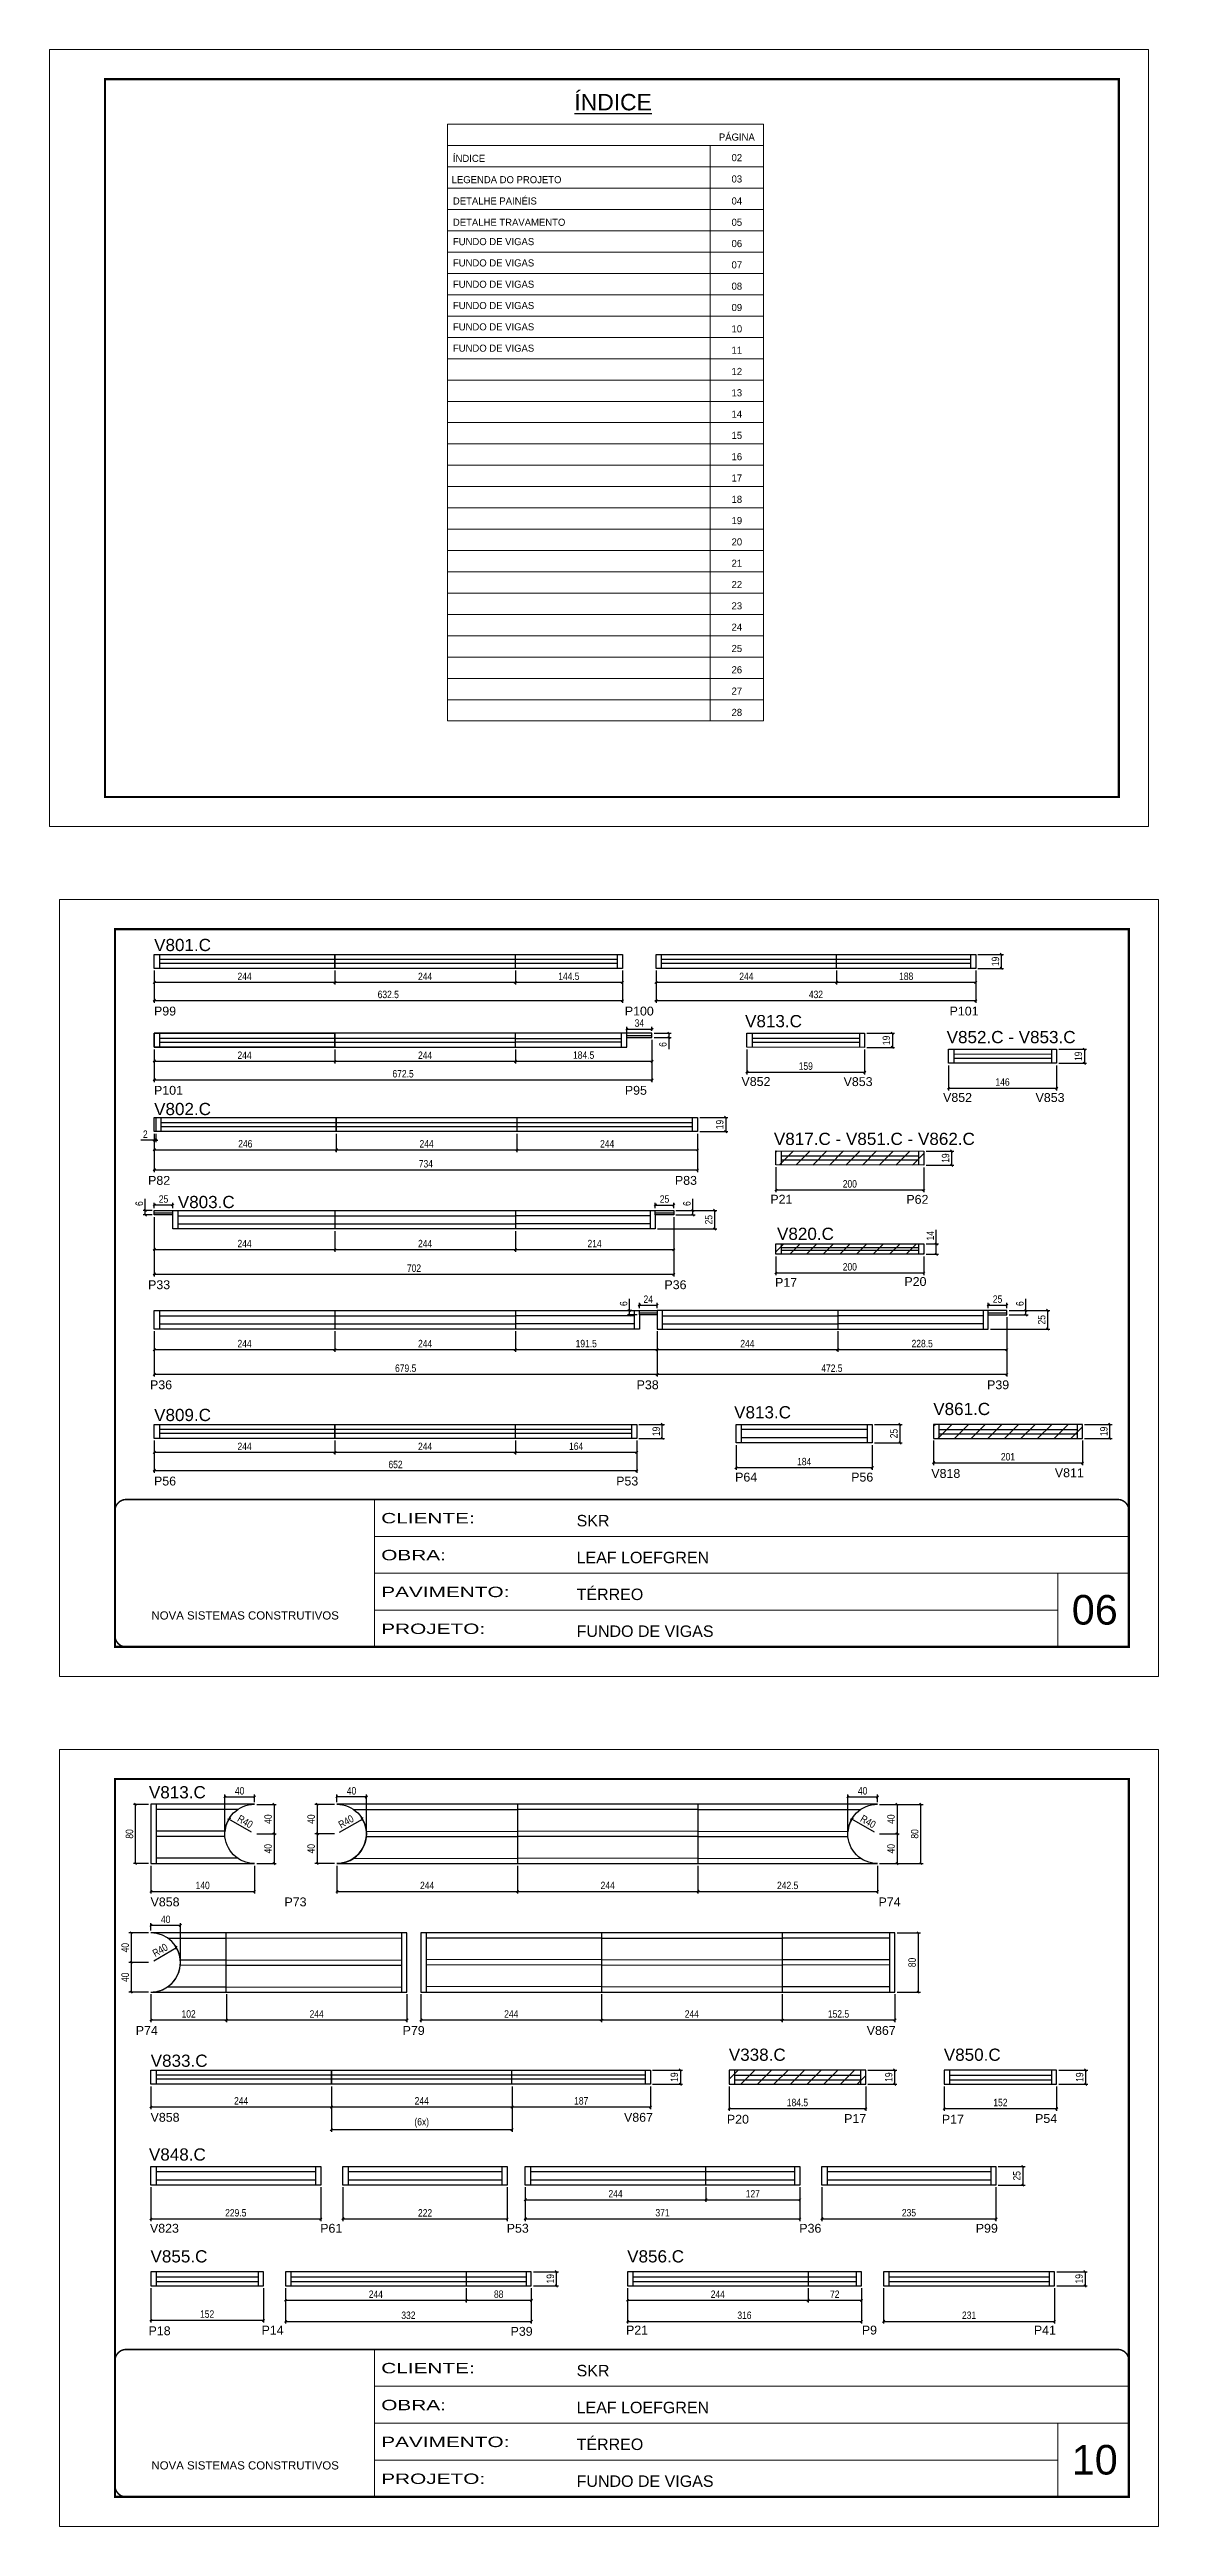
# Model space of a CAD drawing. Extents: x 1959 to 8212, y 239 to 4735.
# Drawn here: x 3544 to 5042, y 1388 to 4735 of the extents above; entities that cross this region are included whole.
import ezdxf
from ezdxf.enums import TextEntityAlignment as Align

# ---------------------------------------------------------------- set-up
doc = ezdxf.new("R2010")
doc.units = 0
doc.linetypes.add('CONTINUO', pattern=[0])
doc.linetypes.add('DASHED', pattern=[0.75, 0.5, -0.25])
for name, color, linetype in [('5', 5, 'Continuous'), ('COTA', 241, 'Continuous'), ('NOMENCLATURA', 7, 'Continuous'), ('Painéis', 200, 'Continuous'), ('SARR_2.2x7', 40, 'Continuous'), ('SARR_EDITAR', 141, 'Continuous')]:
    doc.layers.add(name, color=color, linetype=linetype)
for name, color, linetype, lineweight in [('CARIMBO', 255, 'Continuous', 9), ('Folhas', 255, 'Continuous', 9), ('REAPROVEITAMENTO', 251, 'Continuous', 9), ('SARRAFO DE PRESSAO', 251, 'DASHED', 9)]:
    doc.layers.add(name, color=color, linetype=linetype, lineweight=lineweight)
doc.styles.add('ARIAL', font='arial.ttf')
doc.styles.add('COTA TECNICA', font='techl___.ttf', dxfattribs={"height": 10})
doc.styles.add('COTA TECNICA-50', font='techl___.ttf', dxfattribs={"height": 10})
doc.styles.get("Standard").update_dxf_attribs({"font": 'arial.ttf'})
doc.styles.add('Tecnologia', font='')
doc.styles.get('Tecnologia').set_extended_font_data('Forgotten Futurist')
doc.dimstyles.new('COTA PAINEL-50', dxfattribs={"dimtxt": 10, "dimasz": 3, "dimexe": 3, "dimexo": 3, "dimgap": 3, "dimtad": 1, "dimdec": 1, "dimzin": 12, "dimdsep": 46, "dimtxsty": 'COTA TECNICA-50', "dimblk1": 'OBLIQUE', "dimblk2": 'OBLIQUE', "dimsah": 1, "dimcen": 0.9, "dimclrd": 4, "dimclre": 4, "dimclrt": 240, "dimadec": 1, "dimazin": 3, "dimtfac": 1, "dimtdec": 1, "dimtmove": 0, "dimatfit": 3, "dimfxl": 1, "dimtolj": 1, "dimtzin": 12, "dimarcsym": 0})
doc.dimstyles.new('PAINEL', dxfattribs={"dimtxt": 10, "dimasz": 3, "dimexe": 3, "dimexo": 3, "dimgap": 3, "dimtad": 1, "dimdec": 1, "dimzin": 12, "dimdsep": 46, "dimtxsty": 'COTA TECNICA', "dimblk1": 'OBLIQUE', "dimblk2": 'OBLIQUE', "dimsah": 1, "dimcen": 0.9, "dimclrd": 4, "dimclre": 4, "dimclrt": 240, "dimadec": 1, "dimazin": 3, "dimtfac": 1, "dimtdec": 1, "dimtmove": 0, "dimatfit": 3, "dimfxl": 1, "dimtolj": 1, "dimtzin": 12, "dimarcsym": 0})
pattern_1 = [(45, (0, -45.152), (-11.22532, 11.22532), [])]

msp = doc.modelspace()

# ---------------------------------------------------------------- texts
at = {"color": 0, "linetype": 'Continuous', "ltscale": 5, "style": 'ARIAL'}
msp.add_text('%%UÍNDICE', height=22.118, dxfattribs=at).set_placement((4305.35, 4653.07), align=Align.CENTER)
at = {"layer": '5', "linetype": 'Continuous'}
for s, rotation, p in [('P99', 359.99996, (3684.93, 3429.88)), ('P100', 359.99996, (4321.13, 3429.88)), ('P101', 359.99996, (4760.04, 3429.88)), ('P101', 359.99996, (3684.93, 3322.79)), ('P95', 359.99996, (4321.18, 3322.79)), ('V852', 359.99996, (4478.79, 3334.68)), ('V853', 359.99996, (4616.78, 3334.51)), ('V852', 359.99996, (4751.21, 3313.14)), ('V853', 359.99996, (4876.2, 3312.97)), ('P82', 359.99996, (3676.92, 3201.06)), ('P83', 359.99996, (4388.83, 3201.06)), ('P21', 359.99996, (4517.78, 3175.59)), ('P62', 359.99996, (4701.62, 3175.42)), ('P33', 359.99996, (3676.92, 3060.06)), ('P36', 359.99996, (4374.68, 3060.06)), ('P17', 359.99996, (4524.16, 3063.24)), ('P20', 359.99996, (4698.95, 3064.4)), ('P36', 359.99996, (3679.54, 2924.84)), ('P38', 359.99996, (4337.11, 2924.84)), ('P39', 359.99996, (4810.67, 2924.84)), ('P64', 359.99996, (4470.22, 2800.09)), ('P56', 359.99996, (4627.01, 2800.09)), ('V818', 359.99996, (4735.32, 2805.01)), ('V811', 359.99996, (4902.25, 2805.97)), ('P56', 359.99996, (3684.93, 2794.77)), ('P53', 359.99996, (4309.47, 2794.77)), ('V858', 359.99996, (3680.3, 2226.02)), ('P73', 359.99996, (3861.21, 2226.02)), ('P74', 359.99996, (4663.94, 2226.02)), ('P74', 359.99996, (3660.25, 2052.31)), ('P79', 359.99996, (4020.9, 2052.31)), ('V867', 359.99996, (4648.04, 2052.31)), ('V858', 359.99996, (3680.3, 1934.95)), ('V867', 359.99996, (4320.06, 1934.95)), ('P20', 359.99996, (4459.07, 1932.37)), ('P17', 359.99996, (4617.53, 1933.32)), ('P17', 359.99996, (4749.59, 1932.37)), ('P54', 359.99996, (4875.55, 1933.32)), ('V823', 359.99996, (3679.43, 1785.01)), ('P61', 359.99996, (3909.53, 1785.01)), ('P53', 359.99996, (4161.53, 1785.01)), ('P36', 359.99996, (4556.92, 1785.01)), ('P99', 359.99996, (4795.4, 1785.01)), ('P18', 359.99996, (3677.58, 1646.48)), ('P14', 359.99996, (3830.3, 1647.44)), ('P39', 0.00004, (4166.77, 1645.73)), ('P21', 359.99996, (4322.78, 1647.44)), ('P9', 359.99996, (4641.43, 1647.44)), ('P41', 359.99996, (4873.91, 1647.44))]:
    msp.add_text(s, height=12, rotation=rotation, dxfattribs=at).set_placement(p)
at = {"layer": 'CARIMBO', "style": 'Tecnologia'}
for s, p in [('PÁGINA', (4472.53, 4612.18)), ('02', (4472.53, 4584.35)), ('03', (4472.53, 4555.55)), ('04', (4472.53, 4525.79)), ('05', (4472.53, 4496.99)), ('06', (4472.53, 4468.2)), ('07', (4472.53, 4439.4)), ('08', (4472.53, 4410.61)), ('09', (4472.53, 4381.81)), ('10', (4472.53, 4353.01)), ('11', (4472.53, 4324.22)), ('12', (4472.53, 4295.42)), ('13', (4472.53, 4266.62)), ('14', (4472.53, 4237.83)), ('15', (4472.53, 4209.03)), ('16', (4472.53, 4180.24)), ('17', (4472.53, 4151.44)), ('18', (4472.53, 4122.64)), ('19', (4472.53, 4093.85)), ('20', (4472.53, 4065.05)), ('21', (4472.53, 4036.25)), ('22', (4472.53, 4007.46)), ('23', (4472.53, 3978.66)), ('24', (4472.53, 3949.87)), ('25', (4472.53, 3921.07)), ('26', (4472.53, 3892.27)), ('27', (4472.53, 3863.48)), ('28', (4472.53, 3834.68))]:
    msp.add_text(s, height=9.599, dxfattribs=at).set_placement(p, align=Align.CENTER)
at = {"layer": 'CARIMBO'}
for s, height, style, p in [('ÍNDICE', 9.599, 'Tecnologia', (4088.86, 4583.38)), ('LEGENDA DO PROJETO', 9.5987, 'Tecnologia', (4087.15, 4554.59)), ('DETALHE PAINÉIS', 9.5987, 'Tecnologia', (4088.86, 4525.79)), ('DETALHE TRAVAMENTO', 9.5987, 'Tecnologia', (4088.86, 4496.99)), ('FUNDO DE VIGAS', 9.5987, 'Tecnologia', (4088.86, 4470.87)), ('FUNDO DE VIGAS', 9.5987, 'Tecnologia', (4088.86, 4442.08)), ('FUNDO DE VIGAS', 9.5987, 'Tecnologia', (4088.86, 4413.28)), ('FUNDO DE VIGAS', 9.5987, 'Tecnologia', (4088.86, 4384.49)), ('FUNDO DE VIGAS', 9.5987, 'Tecnologia', (4088.86, 4355.69)), ('FUNDO DE VIGAS', 9.5987, 'Tecnologia', (4088.86, 4326.89)), ('06', 40, 'ARIAL', (4925.13, 2606.79)), ('10', 40, 'ARIAL', (4925.13, 1458.21))]:
    msp.add_text(s, height=height, dxfattribs=dict(at, style=style)).set_placement(p)
at = {"layer": 'NOMENCLATURA', "linetype": 'Continuous'}
for s, p in [('V801.C', (3685.1, 3516.95)), ('V813.C', (4483.63, 3414.03)), ('V852.C - V853.C', (4756.04, 3392.49)), ('V802.C', (3685.1, 3295.29)), ('V817.C - V851.C - V862.C', (4522.61, 3254.94)), ('V803.C', (3717.1, 3169.62)), ('V820.C', (4526.83, 3126.66)), ('V809.C', (3685.1, 2881.83)), ('V813.C', (4468.85, 2885.44)), ('V861.C', (4737.94, 2889.96)), ('V813.C', (3678.07, 2371.98)), ('V833.C', (3680.47, 2009.19)), ('V338.C', (4461.69, 2017.32)), ('V850.C', (4752.21, 2017.32)), ('V848.C', (3678.07, 1882.49)), ('V855.C', (3680.2, 1744.84)), ('V856.C', (4324.33, 1744.84))]:
    msp.add_text(s, height=16.5, dxfattribs=at).set_placement(p)

# ---------------------------------------------------------------- blocks, each defined once
blk = doc.blocks.new('9999999999')
at = {"color": 30, "linetype": 'CONTINUO'}
for p, q in [((98564.6, 34230.2), (98564.6, 34429.4)), ((98564.6, 34379.6), (99584, 34379.6)), ((98564.6, 34329.8), (99488, 34329.8)), ((99584, 34329.8), (99488, 34329.8)), ((99488, 34329.8), (99488, 34230.2)), ((98564.6, 34280), (99488, 34280))]:
    blk.add_line(p, q, dxfattribs=at)
at = {"color": 30, "linetype": 'CONTINUO', "const_width": 2}
blk.add_lwpolyline([(99584, 34230.2), (99584, 34414.4, 0.414214), (99569, 34429.4), (98229, 34429.4, 0.414214), (98214, 34414.4), (98214, 34245.2, 0.414214), (98229, 34230.2), (99584, 34230.2)], format="xyb", dxfattribs=at)
at = {"layer": 'Folhas'}
blk.add_lwpolyline([(98139, 34190.2), (99624, 34190.2), (99624, 35240.2), (98139, 35240.2)], close=True, dxfattribs=at)
at = {"layer": 'Folhas', "color": 30, "const_width": 3}
blk.add_lwpolyline([(98214, 34230.2), (99584, 34230.2), (99584, 35200.2), (98214, 35200.2)], close=True, dxfattribs=at)
at = {"color": 7, "linetype": 'Continuous', "ltscale": 5, "style": 'ARIAL'}
for s, height, p in [('SKR', 15.48, (98837.7, 34393.1)), ('LEAF LOEFGREN', 15.483, (98837.7, 34343.3)), ('TÉRREO', 15.48, (98837.7, 34293.5)), ('NOVA SISTEMAS CONSTRUTIVOS', 11.059, (98263.2, 34267.2)), ('FUNDO DE VIGAS', 15.483, (98837.7, 34243.7))]:
    blk.add_text(s, height=height, dxfattribs=at).set_placement(p)
at = {"layer": 'Folhas', "color": 7, "style": 'Tecnologia', "width": 1.5}
for s, p in [('CLIENTE:', (98573.7, 34397.2)), ('OBRA:', (98573.7, 34347.3)), ('PAVIMENTO:', (98573.7, 34297.5)), ('PROJETO:', (98573.7, 34247.7))]:
    blk.add_text(s, height=14, dxfattribs=at).set_placement(p)
blk = doc.blocks.new('_Oblique')
at = {"color": 0, "linetype": 'ByBlock', "lineweight": -2}
blk.add_line((-0.5, -0.5), (0.5, 0.5), dxfattribs=at)
blk = doc.blocks.new('*D344')
at = {"layer": 'COTA', "color": 4, "linetype": 'ByBlock', "lineweight": -2, "transparency": 16777216}
for p, q in [((3685.3, 3490.5), (3685.3, 3471.7)), ((3929.3, 3490.5), (3929.3, 3471.7)), ((3685.3, 3474.7), (3929.3, 3474.7))]:
    blk.add_line(p, q, dxfattribs=at)
at = {"layer": 'Defpoints', "color": 0, "linetype": 'ByBlock', "transparency": 16777216}
for p in [(3685.3, 3493.5), (3929.3, 3493.5), (3929.3, 3474.7)]:
    blk.add_point(p, dxfattribs=at)
at = {"layer": 'COTA', "color": 4, "linetype": 'ByBlock', "lineweight": -2, "transparency": 16777216, "xscale": 3, "yscale": 3, "zscale": 3, "rotation": 180}
blk.add_blockref('_Oblique', (3685.3, 3474.7), dxfattribs=at)
at = {"layer": 'COTA', "color": 4, "linetype": 'ByBlock', "lineweight": -2, "transparency": 16777216, "xscale": 3, "yscale": 3, "zscale": 3}
blk.add_blockref('_Oblique', (3929.3, 3474.7), dxfattribs=at)
at = {"layer": 'COTA', "color": 240, "linetype": 'ByBlock', "transparency": 16777216, "insert": (3807.3, 3482.7), "char_height": 10, "attachment_point": 5, "style": 'COTA TECNICA-50'}
blk.add_mtext('\\A1;244', dxfattribs=at)
blk = doc.blocks.new('*D345')
at = {"layer": 'COTA', "color": 4, "linetype": 'ByBlock', "lineweight": -2, "transparency": 16777216}
for p, q in [((3929.3, 3490.5), (3929.3, 3471.7)), ((4173.3, 3490.5), (4173.3, 3471.7)), ((3929.3, 3474.7), (4173.3, 3474.7))]:
    blk.add_line(p, q, dxfattribs=at)
at = {"layer": 'Defpoints', "color": 0, "linetype": 'ByBlock', "transparency": 16777216}
for p in [(3929.3, 3493.5), (4173.3, 3493.5), (4173.3, 3474.7)]:
    blk.add_point(p, dxfattribs=at)
at = {"layer": 'COTA', "color": 4, "linetype": 'ByBlock', "lineweight": -2, "transparency": 16777216, "xscale": 3, "yscale": 3, "zscale": 3, "rotation": 180}
blk.add_blockref('_Oblique', (3929.3, 3474.7), dxfattribs=at)
at = {"layer": 'COTA', "color": 4, "linetype": 'ByBlock', "lineweight": -2, "transparency": 16777216, "xscale": 3, "yscale": 3, "zscale": 3}
blk.add_blockref('_Oblique', (4173.3, 3474.7), dxfattribs=at)
at = {"layer": 'COTA', "color": 240, "linetype": 'ByBlock', "transparency": 16777216, "insert": (4051.3, 3482.7), "char_height": 10, "attachment_point": 5, "style": 'COTA TECNICA-50'}
blk.add_mtext('\\A1;244', dxfattribs=at)
blk = doc.blocks.new('*D346')
at = {"layer": 'COTA', "color": 4, "lineweight": -2, "transparency": 16777216}
for p, q in [((3685.3, 3490.5), (3685.3, 3447.1)), ((4317.8, 3490.5), (4317.8, 3447.1)), ((3685.3, 3450.1), (4317.8, 3450.1))]:
    blk.add_line(p, q, dxfattribs=at)
at = {"layer": 'Defpoints', "color": 0, "transparency": 16777216}
for p in [(3685.3, 3493.5), (4317.8, 3493.5), (4317.8, 3450.1)]:
    blk.add_point(p, dxfattribs=at)
at = {"layer": 'COTA', "color": 4, "lineweight": -2, "transparency": 16777216, "xscale": 3, "yscale": 3, "zscale": 3, "rotation": 180}
blk.add_blockref('_Oblique', (3685.3, 3450.1), dxfattribs=at)
at = {"layer": 'COTA', "color": 4, "lineweight": -2, "transparency": 16777216, "xscale": 3, "yscale": 3, "zscale": 3}
blk.add_blockref('_Oblique', (4317.8, 3450.1), dxfattribs=at)
at = {"layer": 'COTA', "color": 240, "transparency": 16777216, "insert": (4001.5, 3458.3), "char_height": 10, "attachment_point": 5, "style": 'COTA TECNICA'}
blk.add_mtext('\\A1;632.5', dxfattribs=at)
blk = doc.blocks.new('*D347')
at = {"layer": 'COTA', "color": 4, "lineweight": -2, "transparency": 16777216}
for p, q in [((4363.4, 3490.5), (4363.4, 3447.1)), ((4795.4, 3490.5), (4795.4, 3447.1)), ((4363.4, 3450.1), (4795.4, 3450.1))]:
    blk.add_line(p, q, dxfattribs=at)
at = {"layer": 'Defpoints', "color": 0, "transparency": 16777216}
for p in [(4363.4, 3493.5), (4795.4, 3493.5), (4795.4, 3450.1)]:
    blk.add_point(p, dxfattribs=at)
at = {"layer": 'COTA', "color": 4, "lineweight": -2, "transparency": 16777216, "xscale": 3, "yscale": 3, "zscale": 3, "rotation": 180}
blk.add_blockref('_Oblique', (4363.4, 3450.1), dxfattribs=at)
at = {"layer": 'COTA', "color": 4, "lineweight": -2, "transparency": 16777216, "xscale": 3, "yscale": 3, "zscale": 3}
blk.add_blockref('_Oblique', (4795.4, 3450.1), dxfattribs=at)
at = {"layer": 'COTA', "color": 240, "transparency": 16777216, "insert": (4579.4, 3458.3), "char_height": 10, "attachment_point": 5, "style": 'COTA TECNICA'}
blk.add_mtext('\\A1;432', dxfattribs=at)
blk = doc.blocks.new('*D348')
at = {"layer": 'COTA', "color": 4, "lineweight": -2, "transparency": 16777216}
for p, q in [((4798.4, 3512.5), (4833, 3512.5)), ((4798.4, 3493.5), (4833, 3493.5)), ((4830, 3493.5), (4830, 3512.5))]:
    blk.add_line(p, q, dxfattribs=at)
at = {"layer": 'Defpoints', "color": 0, "transparency": 16777216}
for p in [(4795.4, 3512.5), (4795.4, 3493.5), (4830, 3512.5)]:
    blk.add_point(p, dxfattribs=at)
at = {"layer": 'COTA', "color": 4, "lineweight": -2, "transparency": 16777216, "xscale": 3, "yscale": 3, "zscale": 3}
for p, rotation in [((4830, 3512.5), 90), ((4830, 3493.5), 270)]:
    blk.add_blockref('_Oblique', p, dxfattribs=dict(at, rotation=rotation))
at = {"layer": 'COTA', "color": 240, "transparency": 16777216, "insert": (4822, 3503), "char_height": 10, "attachment_point": 5, "rotation": 90, "style": 'COTA TECNICA'}
blk.add_mtext('\\A1;19', dxfattribs=at)
blk = doc.blocks.new('*D349')
at = {"layer": 'COTA', "color": 4, "lineweight": -2, "transparency": 16777216}
for p, q in [((4363.4, 3490.5), (4363.4, 3471.7)), ((4607.4, 3490.5), (4607.4, 3471.7)), ((4363.4, 3474.7), (4607.4, 3474.7))]:
    blk.add_line(p, q, dxfattribs=at)
at = {"layer": 'Defpoints', "color": 0, "transparency": 16777216}
for p in [(4363.4, 3493.5), (4607.4, 3493.5), (4607.4, 3474.7)]:
    blk.add_point(p, dxfattribs=at)
at = {"layer": 'COTA', "color": 4, "lineweight": -2, "transparency": 16777216, "xscale": 3, "yscale": 3, "zscale": 3, "rotation": 180}
blk.add_blockref('_Oblique', (4363.4, 3474.7), dxfattribs=at)
at = {"layer": 'COTA', "color": 4, "lineweight": -2, "transparency": 16777216, "xscale": 3, "yscale": 3, "zscale": 3}
blk.add_blockref('_Oblique', (4607.4, 3474.7), dxfattribs=at)
at = {"layer": 'COTA', "color": 240, "transparency": 16777216, "insert": (4485.4, 3482.7), "char_height": 10, "attachment_point": 5, "style": 'COTA TECNICA'}
blk.add_mtext('\\A1;244', dxfattribs=at)
blk = doc.blocks.new('*D350')
at = {"layer": 'COTA', "color": 4, "lineweight": -2, "transparency": 16777216}
for p, q in [((4607.4, 3490.5), (4607.4, 3471.7)), ((4795.4, 3490.5), (4795.4, 3471.7)), ((4607.4, 3474.7), (4795.4, 3474.7))]:
    blk.add_line(p, q, dxfattribs=at)
at = {"layer": 'Defpoints', "color": 0, "transparency": 16777216}
for p in [(4607.4, 3493.5), (4795.4, 3493.5), (4795.4, 3474.7)]:
    blk.add_point(p, dxfattribs=at)
at = {"layer": 'COTA', "color": 4, "lineweight": -2, "transparency": 16777216, "xscale": 3, "yscale": 3, "zscale": 3, "rotation": 180}
blk.add_blockref('_Oblique', (4607.4, 3474.7), dxfattribs=at)
at = {"layer": 'COTA', "color": 4, "lineweight": -2, "transparency": 16777216, "xscale": 3, "yscale": 3, "zscale": 3}
blk.add_blockref('_Oblique', (4795.4, 3474.7), dxfattribs=at)
at = {"layer": 'COTA', "color": 240, "transparency": 16777216, "insert": (4701.4, 3482.8), "char_height": 10, "attachment_point": 5, "style": 'COTA TECNICA'}
blk.add_mtext('\\A1;188', dxfattribs=at)
blk = doc.blocks.new('*D351')
at = {"layer": 'COTA', "color": 4, "lineweight": -2, "transparency": 16777216}
for p, q in [((4173.3, 3490.5), (4173.3, 3471.7)), ((4317.8, 3490.5), (4317.8, 3471.7)), ((4173.3, 3474.7), (4317.8, 3474.7))]:
    blk.add_line(p, q, dxfattribs=at)
at = {"layer": 'Defpoints', "color": 0, "transparency": 16777216}
for p in [(4173.3, 3493.5), (4317.8, 3493.5), (4317.8, 3474.7)]:
    blk.add_point(p, dxfattribs=at)
at = {"layer": 'COTA', "color": 4, "lineweight": -2, "transparency": 16777216, "xscale": 3, "yscale": 3, "zscale": 3, "rotation": 180}
blk.add_blockref('_Oblique', (4173.3, 3474.7), dxfattribs=at)
at = {"layer": 'COTA', "color": 4, "lineweight": -2, "transparency": 16777216, "xscale": 3, "yscale": 3, "zscale": 3}
blk.add_blockref('_Oblique', (4317.8, 3474.7), dxfattribs=at)
at = {"layer": 'COTA', "color": 240, "transparency": 16777216, "insert": (4245.5, 3482.8), "char_height": 10, "attachment_point": 5, "style": 'COTA TECNICA'}
blk.add_mtext('\\A1;144.5', dxfattribs=at)
blk = doc.blocks.new('*D352')
at = {"layer": 'COTA', "color": 4, "lineweight": -2, "transparency": 16777216}
for p, q in [((3685.3, 3384), (3685.3, 3340)), ((4357.8, 3397), (4357.8, 3340)), ((3685.3, 3343), (4357.8, 3343))]:
    blk.add_line(p, q, dxfattribs=at)
at = {"layer": 'Defpoints', "color": 0, "transparency": 16777216}
for p in [(3685.3, 3387), (4357.8, 3400), (4357.8, 3343)]:
    blk.add_point(p, dxfattribs=at)
at = {"layer": 'COTA', "color": 4, "lineweight": -2, "transparency": 16777216, "xscale": 3, "yscale": 3, "zscale": 3, "rotation": 180}
blk.add_blockref('_Oblique', (3685.3, 3343), dxfattribs=at)
at = {"layer": 'COTA', "color": 4, "lineweight": -2, "transparency": 16777216, "xscale": 3, "yscale": 3, "zscale": 3}
blk.add_blockref('_Oblique', (4357.8, 3343), dxfattribs=at)
at = {"layer": 'COTA', "color": 240, "transparency": 16777216, "insert": (4021.5, 3351.1), "char_height": 10, "attachment_point": 5, "style": 'COTA TECNICA'}
blk.add_mtext('\\A1;672.5', dxfattribs=at)
blk = doc.blocks.new('*D353')
at = {"layer": 'COTA', "color": 4, "linetype": 'ByBlock', "lineweight": -2, "transparency": 16777216}
for p, q in [((3929.3, 3384), (3929.3, 3365.1)), ((4173.3, 3384), (4173.3, 3365.1)), ((3929.3, 3368.1), (4173.3, 3368.1))]:
    blk.add_line(p, q, dxfattribs=at)
at = {"layer": 'Defpoints', "color": 0, "linetype": 'ByBlock', "transparency": 16777216}
for p in [(3929.3, 3387), (4173.3, 3387), (4173.3, 3368.1)]:
    blk.add_point(p, dxfattribs=at)
at = {"layer": 'COTA', "color": 4, "linetype": 'ByBlock', "lineweight": -2, "transparency": 16777216, "xscale": 3, "yscale": 3, "zscale": 3, "rotation": 180}
blk.add_blockref('_Oblique', (3929.3, 3368.1), dxfattribs=at)
at = {"layer": 'COTA', "color": 4, "linetype": 'ByBlock', "lineweight": -2, "transparency": 16777216, "xscale": 3, "yscale": 3, "zscale": 3}
blk.add_blockref('_Oblique', (4173.3, 3368.1), dxfattribs=at)
at = {"layer": 'COTA', "color": 240, "linetype": 'ByBlock', "transparency": 16777216, "insert": (4051.3, 3376.2), "char_height": 10, "attachment_point": 5, "style": 'COTA TECNICA-50'}
blk.add_mtext('\\A1;244', dxfattribs=at)
blk = doc.blocks.new('*D354')
at = {"layer": 'COTA', "color": 4, "lineweight": -2, "transparency": 16777216}
for p, q in [((3685.3, 3384), (3685.3, 3365.1)), ((3929.3, 3384), (3929.3, 3365.1)), ((3685.3, 3368.1), (3929.3, 3368.1))]:
    blk.add_line(p, q, dxfattribs=at)
at = {"layer": 'Defpoints', "color": 0, "transparency": 16777216}
for p in [(3685.3, 3387), (3929.3, 3387), (3929.3, 3368.1)]:
    blk.add_point(p, dxfattribs=at)
at = {"layer": 'COTA', "color": 4, "lineweight": -2, "transparency": 16777216, "xscale": 3, "yscale": 3, "zscale": 3, "rotation": 180}
blk.add_blockref('_Oblique', (3685.3, 3368.1), dxfattribs=at)
at = {"layer": 'COTA', "color": 4, "lineweight": -2, "transparency": 16777216, "xscale": 3, "yscale": 3, "zscale": 3}
blk.add_blockref('_Oblique', (3929.3, 3368.1), dxfattribs=at)
at = {"layer": 'COTA', "color": 240, "transparency": 16777216, "insert": (3807.3, 3376.2), "char_height": 10, "attachment_point": 5, "style": 'COTA TECNICA'}
blk.add_mtext('\\A1;244', dxfattribs=at)
blk = doc.blocks.new('*D355')
at = {"layer": 'COTA', "color": 4, "lineweight": -2, "transparency": 16777216}
for p, q in [((4173.3, 3384), (4173.3, 3365.1)), ((4357.8, 3397), (4357.8, 3365.1)), ((4173.3, 3368.1), (4357.8, 3368.1))]:
    blk.add_line(p, q, dxfattribs=at)
at = {"layer": 'Defpoints', "color": 0, "transparency": 16777216}
for p in [(4173.3, 3387), (4357.8, 3400), (4357.8, 3368.1)]:
    blk.add_point(p, dxfattribs=at)
at = {"layer": 'COTA', "color": 4, "lineweight": -2, "transparency": 16777216, "xscale": 3, "yscale": 3, "zscale": 3, "rotation": 180}
blk.add_blockref('_Oblique', (4173.3, 3368.1), dxfattribs=at)
at = {"layer": 'COTA', "color": 4, "lineweight": -2, "transparency": 16777216, "xscale": 3, "yscale": 3, "zscale": 3}
blk.add_blockref('_Oblique', (4357.8, 3368.1), dxfattribs=at)
at = {"layer": 'COTA', "color": 240, "transparency": 16777216, "insert": (4265.5, 3376.3), "char_height": 10, "attachment_point": 5, "style": 'COTA TECNICA'}
blk.add_mtext('\\A1;184.5', dxfattribs=at)
blk = doc.blocks.new('*D356')
at = {"layer": 'COTA', "color": 4, "lineweight": -2, "transparency": 16777216}
for p, q in [((4323.8, 3403), (4323.8, 3414.4)), ((4357.8, 3409), (4357.8, 3414.4)), ((4323.8, 3411.4), (4357.8, 3411.4))]:
    blk.add_line(p, q, dxfattribs=at)
at = {"layer": 'Defpoints', "color": 0, "transparency": 16777216}
for p in [(4323.8, 3400), (4357.8, 3411.4), (4357.8, 3406)]:
    blk.add_point(p, dxfattribs=at)
at = {"layer": 'COTA', "color": 4, "lineweight": -2, "transparency": 16777216, "xscale": 3, "yscale": 3, "zscale": 3, "rotation": 180}
blk.add_blockref('_Oblique', (4323.8, 3411.4), dxfattribs=at)
at = {"layer": 'COTA', "color": 4, "lineweight": -2, "transparency": 16777216, "xscale": 3, "yscale": 3, "zscale": 3}
blk.add_blockref('_Oblique', (4357.8, 3411.4), dxfattribs=at)
at = {"layer": 'COTA', "color": 240, "transparency": 16777216, "insert": (4340.8, 3419.6), "char_height": 10, "attachment_point": 5, "style": 'COTA TECNICA'}
blk.add_mtext('\\A1;34', dxfattribs=at)
blk = doc.blocks.new('*D357')
at = {"layer": 'COTA', "color": 4, "lineweight": -2, "transparency": 16777216}
for p, q in [((4360.8, 3406), (4383.7, 3406)), ((4360.8, 3400), (4383.7, 3400)), ((4380.7, 3406), (4380.7, 3400)), ((4380.7, 3400), (4380.7, 3384.3))]:
    blk.add_line(p, q, dxfattribs=at)
at = {"layer": 'Defpoints', "color": 0, "transparency": 16777216}
for p in [(4357.8, 3406), (4357.8, 3400), (4380.7, 3400)]:
    blk.add_point(p, dxfattribs=at)
at = {"layer": 'COTA', "color": 4, "lineweight": -2, "transparency": 16777216, "xscale": 3, "yscale": 3, "zscale": 3}
for p, rotation in [((4380.7, 3406), 90), ((4380.7, 3400), 270)]:
    blk.add_blockref('_Oblique', p, dxfattribs=dict(at, rotation=rotation))
at = {"layer": 'COTA', "color": 240, "transparency": 16777216, "insert": (4372.6, 3390.7), "char_height": 10, "attachment_point": 5, "rotation": 90, "style": 'COTA TECNICA'}
blk.add_mtext('\\A1;6', dxfattribs=at)
blk = doc.blocks.new('*D358')
at = {"layer": 'COTA', "color": 4, "linetype": 'ByBlock', "lineweight": -2, "transparency": 16777216}
for p, q in [((3685.3, 3270), (3685.3, 3245.4)), ((3685.3, 3248.4), (3931.3, 3248.4)), ((3931.3, 3270), (3931.3, 3245.4))]:
    blk.add_line(p, q, dxfattribs=at)
at = {"layer": 'Defpoints', "color": 0, "linetype": 'ByBlock', "transparency": 16777216}
for p in [(3685.3, 3273), (3931.3, 3273), (3931.3, 3248.4)]:
    blk.add_point(p, dxfattribs=at)
at = {"layer": 'COTA', "color": 4, "linetype": 'ByBlock', "lineweight": -2, "transparency": 16777216, "xscale": 3, "yscale": 3, "zscale": 3, "rotation": 180}
blk.add_blockref('_Oblique', (3685.3, 3248.4), dxfattribs=at)
at = {"layer": 'COTA', "color": 4, "linetype": 'ByBlock', "lineweight": -2, "transparency": 16777216, "xscale": 3, "yscale": 3, "zscale": 3}
blk.add_blockref('_Oblique', (3931.3, 3248.4), dxfattribs=at)
at = {"layer": 'COTA', "color": 240, "linetype": 'ByBlock', "transparency": 16777216, "insert": (3808.3, 3256.5), "char_height": 10, "attachment_point": 5, "style": 'COTA TECNICA-50'}
blk.add_mtext('\\A1;246', dxfattribs=at)
blk = doc.blocks.new('*D359')
at = {"layer": 'COTA', "color": 4, "lineweight": -2, "transparency": 16777216}
for p, q in [((3685.3, 3270), (3685.3, 3218.3)), ((4419.3, 3270), (4419.3, 3218.3)), ((3685.3, 3221.3), (4419.3, 3221.3))]:
    blk.add_line(p, q, dxfattribs=at)
at = {"layer": 'Defpoints', "color": 0, "transparency": 16777216}
for p in [(3685.3, 3273), (4419.3, 3273), (4419.3, 3221.3)]:
    blk.add_point(p, dxfattribs=at)
at = {"layer": 'COTA', "color": 4, "lineweight": -2, "transparency": 16777216, "xscale": 3, "yscale": 3, "zscale": 3, "rotation": 180}
blk.add_blockref('_Oblique', (3685.3, 3221.3), dxfattribs=at)
at = {"layer": 'COTA', "color": 4, "lineweight": -2, "transparency": 16777216, "xscale": 3, "yscale": 3, "zscale": 3}
blk.add_blockref('_Oblique', (4419.3, 3221.3), dxfattribs=at)
at = {"layer": 'COTA', "color": 240, "transparency": 16777216, "insert": (4052.3, 3229.5), "char_height": 10, "attachment_point": 5, "style": 'COTA TECNICA'}
blk.add_mtext('\\A1;734', dxfattribs=at)
blk = doc.blocks.new('*D361')
at = {"layer": 'COTA', "color": 4, "lineweight": -2, "transparency": 16777216}
for p, q in [((3931.3, 3270), (3931.3, 3245.4)), ((3931.3, 3248.4), (4175.3, 3248.4)), ((4175.3, 3270), (4175.3, 3245.4))]:
    blk.add_line(p, q, dxfattribs=at)
at = {"layer": 'Defpoints', "color": 0, "transparency": 16777216}
for p in [(3931.3, 3273), (4175.3, 3273), (4175.3, 3248.4)]:
    blk.add_point(p, dxfattribs=at)
at = {"layer": 'COTA', "color": 4, "lineweight": -2, "transparency": 16777216, "xscale": 3, "yscale": 3, "zscale": 3, "rotation": 180}
blk.add_blockref('_Oblique', (3931.3, 3248.4), dxfattribs=at)
at = {"layer": 'COTA', "color": 4, "lineweight": -2, "transparency": 16777216, "xscale": 3, "yscale": 3, "zscale": 3}
blk.add_blockref('_Oblique', (4175.3, 3248.4), dxfattribs=at)
at = {"layer": 'COTA', "color": 240, "transparency": 16777216, "insert": (4053.3, 3256.5), "char_height": 10, "attachment_point": 5, "style": 'COTA TECNICA'}
blk.add_mtext('\\A1;244', dxfattribs=at)
blk = doc.blocks.new('*D362')
at = {"layer": 'COTA', "color": 4, "lineweight": -2, "transparency": 16777216}
for p, q in [((4175.3, 3270), (4175.3, 3245.4)), ((4175.3, 3248.4), (4419.3, 3248.4)), ((4419.3, 3270), (4419.3, 3245.4))]:
    blk.add_line(p, q, dxfattribs=at)
at = {"layer": 'Defpoints', "color": 0, "transparency": 16777216}
for p in [(4175.3, 3273), (4419.3, 3273), (4419.3, 3248.4)]:
    blk.add_point(p, dxfattribs=at)
at = {"layer": 'COTA', "color": 4, "lineweight": -2, "transparency": 16777216, "xscale": 3, "yscale": 3, "zscale": 3, "rotation": 180}
blk.add_blockref('_Oblique', (4175.3, 3248.4), dxfattribs=at)
at = {"layer": 'COTA', "color": 4, "lineweight": -2, "transparency": 16777216, "xscale": 3, "yscale": 3, "zscale": 3}
blk.add_blockref('_Oblique', (4419.3, 3248.4), dxfattribs=at)
at = {"layer": 'COTA', "color": 240, "transparency": 16777216, "insert": (4297.3, 3256.5), "char_height": 10, "attachment_point": 5, "style": 'COTA TECNICA'}
blk.add_mtext('\\A1;244', dxfattribs=at)
blk = doc.blocks.new('*D360')
at = {"layer": 'COTA', "color": 4, "lineweight": -2, "transparency": 16777216}
for p, q in [((4422.3, 3292), (4460.5, 3292)), ((4457.5, 3292), (4457.5, 3273)), ((4422.3, 3273), (4460.5, 3273))]:
    blk.add_line(p, q, dxfattribs=at)
at = {"layer": 'Defpoints', "color": 0, "transparency": 16777216}
for p in [(4419.3, 3292), (4419.3, 3273), (4457.5, 3273)]:
    blk.add_point(p, dxfattribs=at)
at = {"layer": 'COTA', "color": 4, "lineweight": -2, "transparency": 16777216, "xscale": 3, "yscale": 3, "zscale": 3}
for p, rotation in [((4457.5, 3292), 90), ((4457.5, 3273), 270)]:
    blk.add_blockref('_Oblique', p, dxfattribs=dict(at, rotation=rotation))
at = {"layer": 'COTA', "color": 240, "transparency": 16777216, "insert": (4449.5, 3282.5), "char_height": 10, "attachment_point": 5, "rotation": 90, "style": 'COTA TECNICA'}
blk.add_mtext('\\A1;19', dxfattribs=at)
blk = doc.blocks.new('*D363')
at = {"layer": 'COTA', "color": 4, "lineweight": -2, "transparency": 16777216}
for p, q in [((3685.3, 3261.5), (3667.2, 3261.5)), ((3685.3, 3270), (3685.3, 3258.5)), ((3687.3, 3261.5), (3685.3, 3261.5)), ((3687.3, 3270), (3687.3, 3258.5)), ((3687.3, 3261.5), (3690.3, 3261.5))]:
    blk.add_line(p, q, dxfattribs=at)
at = {"layer": 'Defpoints', "color": 0, "transparency": 16777216}
for p in [(3685.3, 3273), (3685.3, 3261.5), (3687.3, 3273)]:
    blk.add_point(p, dxfattribs=at)
at = {"layer": 'COTA', "color": 4, "lineweight": -2, "transparency": 16777216, "xscale": 3, "yscale": 3, "zscale": 3}
blk.add_blockref('_Oblique', (3685.3, 3261.5), dxfattribs=at)
at = {"layer": 'COTA', "color": 4, "lineweight": -2, "transparency": 16777216, "xscale": 3, "yscale": 3, "zscale": 3, "rotation": 180}
blk.add_blockref('_Oblique', (3687.3, 3261.5), dxfattribs=at)
at = {"layer": 'COTA', "color": 240, "transparency": 16777216, "insert": (3673.2, 3269.5), "char_height": 10, "attachment_point": 5, "style": 'COTA TECNICA'}
blk.add_mtext('\\A1;2', dxfattribs=at)
blk = doc.blocks.new('*D364')
at = {"layer": 'COTA', "color": 4, "lineweight": -2, "transparency": 16777216}
for p, q in [((3685.3, 3157.4), (3685.3, 3077.3)), ((4387.3, 3157.4), (4387.3, 3077.3)), ((3685.3, 3080.3), (4387.3, 3080.3))]:
    blk.add_line(p, q, dxfattribs=at)
at = {"layer": 'Defpoints', "color": 0, "transparency": 16777216}
for p in [(3685.3, 3160.4), (4387.3, 3160.4), (4387.3, 3080.3)]:
    blk.add_point(p, dxfattribs=at)
at = {"layer": 'COTA', "color": 4, "lineweight": -2, "transparency": 16777216, "xscale": 3, "yscale": 3, "zscale": 3, "rotation": 180}
blk.add_blockref('_Oblique', (3685.3, 3080.3), dxfattribs=at)
at = {"layer": 'COTA', "color": 4, "lineweight": -2, "transparency": 16777216, "xscale": 3, "yscale": 3, "zscale": 3}
blk.add_blockref('_Oblique', (4387.3, 3080.3), dxfattribs=at)
at = {"layer": 'COTA', "color": 240, "transparency": 16777216, "insert": (4036.3, 3088.4), "char_height": 10, "attachment_point": 5, "style": 'COTA TECNICA'}
blk.add_mtext('\\A1;702', dxfattribs=at)
blk = doc.blocks.new('*D365')
at = {"layer": 'COTA', "color": 4, "lineweight": -2, "transparency": 16777216}
for p, q in [((3685.3, 3157.4), (3685.3, 3110.6)), ((3685.3, 3113.6), (3929.3, 3113.6)), ((3929.3, 3138.4), (3929.3, 3110.6))]:
    blk.add_line(p, q, dxfattribs=at)
at = {"layer": 'Defpoints', "color": 0, "transparency": 16777216}
for p in [(3685.3, 3160.4), (3929.3, 3141.4), (3929.3, 3113.6)]:
    blk.add_point(p, dxfattribs=at)
at = {"layer": 'COTA', "color": 4, "lineweight": -2, "transparency": 16777216, "xscale": 3, "yscale": 3, "zscale": 3, "rotation": 180}
blk.add_blockref('_Oblique', (3685.3, 3113.6), dxfattribs=at)
at = {"layer": 'COTA', "color": 4, "lineweight": -2, "transparency": 16777216, "xscale": 3, "yscale": 3, "zscale": 3}
blk.add_blockref('_Oblique', (3929.3, 3113.6), dxfattribs=at)
at = {"layer": 'COTA', "color": 240, "transparency": 16777216, "insert": (3807.3, 3121.7), "char_height": 10, "attachment_point": 5, "style": 'COTA TECNICA'}
blk.add_mtext('\\A1;244', dxfattribs=at)
blk = doc.blocks.new('*D366')
at = {"layer": 'COTA', "color": 4, "lineweight": -2, "transparency": 16777216}
for p, q in [((3929.3, 3138.4), (3929.3, 3110.6)), ((3929.3, 3113.6), (4173.3, 3113.6)), ((4173.3, 3138.4), (4173.3, 3110.6))]:
    blk.add_line(p, q, dxfattribs=at)
at = {"layer": 'Defpoints', "color": 0, "transparency": 16777216}
for p in [(3929.3, 3141.4), (4173.3, 3141.4), (4173.3, 3113.6)]:
    blk.add_point(p, dxfattribs=at)
at = {"layer": 'COTA', "color": 4, "lineweight": -2, "transparency": 16777216, "xscale": 3, "yscale": 3, "zscale": 3, "rotation": 180}
blk.add_blockref('_Oblique', (3929.3, 3113.6), dxfattribs=at)
at = {"layer": 'COTA', "color": 4, "lineweight": -2, "transparency": 16777216, "xscale": 3, "yscale": 3, "zscale": 3}
blk.add_blockref('_Oblique', (4173.3, 3113.6), dxfattribs=at)
at = {"layer": 'COTA', "color": 240, "transparency": 16777216, "insert": (4051.3, 3121.7), "char_height": 10, "attachment_point": 5, "style": 'COTA TECNICA'}
blk.add_mtext('\\A1;244', dxfattribs=at)
blk = doc.blocks.new('*D367')
at = {"layer": 'COTA', "color": 4, "lineweight": -2, "transparency": 16777216}
for p, q in [((4387.3, 3157.4), (4387.3, 3110.6)), ((4173.3, 3138.4), (4173.3, 3110.6)), ((4173.3, 3113.6), (4387.3, 3113.6))]:
    blk.add_line(p, q, dxfattribs=at)
at = {"layer": 'Defpoints', "color": 0, "transparency": 16777216}
for p in [(4387.3, 3160.4), (4173.3, 3141.4), (4387.3, 3113.6)]:
    blk.add_point(p, dxfattribs=at)
at = {"layer": 'COTA', "color": 4, "lineweight": -2, "transparency": 16777216, "xscale": 3, "yscale": 3, "zscale": 3, "rotation": 180}
blk.add_blockref('_Oblique', (4173.3, 3113.6), dxfattribs=at)
at = {"layer": 'COTA', "color": 4, "lineweight": -2, "transparency": 16777216, "xscale": 3, "yscale": 3, "zscale": 3}
blk.add_blockref('_Oblique', (4387.3, 3113.6), dxfattribs=at)
at = {"layer": 'COTA', "color": 240, "transparency": 16777216, "insert": (4280.3, 3121.7), "char_height": 10, "attachment_point": 5, "style": 'COTA TECNICA'}
blk.add_mtext('\\A1;214', dxfattribs=at)
blk = doc.blocks.new('*D368')
at = {"layer": 'COTA', "color": 4, "lineweight": -2, "transparency": 16777216}
for p, q in [((3685.3, 3169.4), (3685.3, 3176.7)), ((3710.3, 3173.7), (3685.3, 3173.7)), ((3710.3, 3169.4), (3710.3, 3176.7))]:
    blk.add_line(p, q, dxfattribs=at)
at = {"layer": 'Defpoints', "color": 0, "transparency": 16777216}
for p in [(3685.3, 3173.7), (3685.3, 3166.4), (3710.3, 3166.4)]:
    blk.add_point(p, dxfattribs=at)
at = {"layer": 'COTA', "color": 4, "lineweight": -2, "transparency": 16777216, "xscale": 3, "yscale": 3, "zscale": 3, "rotation": 180}
blk.add_blockref('_Oblique', (3685.3, 3173.7), dxfattribs=at)
at = {"layer": 'COTA', "color": 4, "lineweight": -2, "transparency": 16777216, "xscale": 3, "yscale": 3, "zscale": 3}
blk.add_blockref('_Oblique', (3710.3, 3173.7), dxfattribs=at)
at = {"layer": 'COTA', "color": 240, "transparency": 16777216, "insert": (3697.8, 3181.8), "char_height": 10, "attachment_point": 5, "style": 'COTA TECNICA'}
blk.add_mtext('\\A1;25', dxfattribs=at)
blk = doc.blocks.new('*D369')
at = {"layer": 'COTA', "color": 4, "lineweight": -2, "transparency": 16777216}
for p, q in [((4362.3, 3169.4), (4362.3, 3176.7)), ((4362.3, 3173.7), (4387.3, 3173.7)), ((4387.3, 3169.4), (4387.3, 3176.7))]:
    blk.add_line(p, q, dxfattribs=at)
at = {"layer": 'Defpoints', "color": 0, "transparency": 16777216}
for p in [(4362.3, 3166.4), (4387.3, 3173.7), (4387.3, 3166.4)]:
    blk.add_point(p, dxfattribs=at)
at = {"layer": 'COTA', "color": 4, "lineweight": -2, "transparency": 16777216, "xscale": 3, "yscale": 3, "zscale": 3, "rotation": 180}
blk.add_blockref('_Oblique', (4362.3, 3173.7), dxfattribs=at)
at = {"layer": 'COTA', "color": 4, "lineweight": -2, "transparency": 16777216, "xscale": 3, "yscale": 3, "zscale": 3}
blk.add_blockref('_Oblique', (4387.3, 3173.7), dxfattribs=at)
at = {"layer": 'COTA', "color": 240, "transparency": 16777216, "insert": (4374.8, 3181.8), "char_height": 10, "attachment_point": 5, "style": 'COTA TECNICA'}
blk.add_mtext('\\A1;25', dxfattribs=at)
blk = doc.blocks.new('*D370')
at = {"layer": 'COTA', "color": 4, "lineweight": -2, "transparency": 16777216}
for p, q in [((3673.1, 3166.4), (3673.1, 3182)), ((3682.3, 3166.4), (3670.1, 3166.4)), ((3682.3, 3160.4), (3670.1, 3160.4)), ((3673.1, 3160.4), (3673.1, 3166.4))]:
    blk.add_line(p, q, dxfattribs=at)
at = {"layer": 'Defpoints', "color": 0, "transparency": 16777216}
for p in [(3673.1, 3166.4), (3685.3, 3166.4), (3685.3, 3160.4)]:
    blk.add_point(p, dxfattribs=at)
at = {"layer": 'COTA', "color": 4, "lineweight": -2, "transparency": 16777216, "xscale": 3, "yscale": 3, "zscale": 3}
for p, rotation in [((3673.1, 3166.4), 90), ((3673.1, 3160.4), 270)]:
    blk.add_blockref('_Oblique', p, dxfattribs=dict(at, rotation=rotation))
at = {"layer": 'COTA', "color": 240, "transparency": 16777216, "insert": (3665, 3175.7), "char_height": 10, "attachment_point": 5, "rotation": 90, "style": 'COTA TECNICA'}
blk.add_mtext('\\A1;6', dxfattribs=at)
blk = doc.blocks.new('*D371')
at = {"layer": 'COTA', "color": 4, "lineweight": -2, "transparency": 16777216}
for p, q in [((4413.2, 3166.4), (4413.2, 3182)), ((4390.3, 3166.4), (4416.2, 3166.4)), ((4390.3, 3160.4), (4416.2, 3160.4)), ((4413.2, 3160.4), (4413.2, 3166.4))]:
    blk.add_line(p, q, dxfattribs=at)
at = {"layer": 'Defpoints', "color": 0, "transparency": 16777216}
for p in [(4387.3, 3166.4), (4387.3, 3160.4), (4413.2, 3166.4)]:
    blk.add_point(p, dxfattribs=at)
at = {"layer": 'COTA', "color": 4, "lineweight": -2, "transparency": 16777216, "xscale": 3, "yscale": 3, "zscale": 3}
for p, rotation in [((4413.2, 3166.4), 90), ((4413.2, 3160.4), 270)]:
    blk.add_blockref('_Oblique', p, dxfattribs=dict(at, rotation=rotation))
at = {"layer": 'COTA', "color": 240, "transparency": 16777216, "insert": (4405.1, 3175.7), "char_height": 10, "attachment_point": 5, "rotation": 90, "style": 'COTA TECNICA'}
blk.add_mtext('\\A1;6', dxfattribs=at)
blk = doc.blocks.new('*D372')
at = {"layer": 'COTA', "color": 4, "lineweight": -2, "transparency": 16777216}
for p, q in [((4390.3, 3166.4), (4445.6, 3166.4)), ((4442.6, 3141.4), (4442.6, 3166.4)), ((4365.3, 3141.4), (4445.6, 3141.4))]:
    blk.add_line(p, q, dxfattribs=at)
at = {"layer": 'Defpoints', "color": 0, "transparency": 16777216}
for p in [(4387.3, 3166.4), (4442.6, 3166.4), (4362.3, 3141.4)]:
    blk.add_point(p, dxfattribs=at)
at = {"layer": 'COTA', "color": 4, "lineweight": -2, "transparency": 16777216, "xscale": 3, "yscale": 3, "zscale": 3}
for p, rotation in [((4442.6, 3166.4), 90), ((4442.6, 3141.4), 270)]:
    blk.add_blockref('_Oblique', p, dxfattribs=dict(at, rotation=rotation))
at = {"layer": 'COTA', "color": 240, "transparency": 16777216, "insert": (4434.5, 3153.9), "char_height": 10, "attachment_point": 5, "rotation": 90, "style": 'COTA TECNICA'}
blk.add_mtext('\\A1;25', dxfattribs=at)
blk = doc.blocks.new('*D373')
at = {"layer": 'COTA', "color": 4, "lineweight": -2, "transparency": 16777216}
for p, q in [((3685.3, 3003.2), (3685.3, 2942)), ((4364.8, 3003.2), (4364.8, 2942)), ((3685.3, 2945), (4364.8, 2945))]:
    blk.add_line(p, q, dxfattribs=at)
at = {"layer": 'Defpoints', "color": 0, "transparency": 16777216}
for p in [(3685.3, 3006.2), (4364.8, 3006.2), (4364.8, 2945)]:
    blk.add_point(p, dxfattribs=at)
at = {"layer": 'COTA', "color": 4, "lineweight": -2, "transparency": 16777216, "xscale": 3, "yscale": 3, "zscale": 3, "rotation": 180}
blk.add_blockref('_Oblique', (3685.3, 2945), dxfattribs=at)
at = {"layer": 'COTA', "color": 4, "lineweight": -2, "transparency": 16777216, "xscale": 3, "yscale": 3, "zscale": 3}
blk.add_blockref('_Oblique', (4364.8, 2945), dxfattribs=at)
at = {"layer": 'COTA', "color": 240, "transparency": 16777216, "insert": (4025, 2953.2), "char_height": 10, "attachment_point": 5, "style": 'COTA TECNICA'}
blk.add_mtext('\\A1;679.5', dxfattribs=at)
blk = doc.blocks.new('*D374')
at = {"layer": 'COTA', "color": 4, "lineweight": -2, "transparency": 16777216}
for p, q in [((3685.3, 3003.2), (3685.3, 2975.4)), ((3929.3, 3003.2), (3929.3, 2975.4)), ((3685.3, 2978.4), (3929.3, 2978.4))]:
    blk.add_line(p, q, dxfattribs=at)
at = {"layer": 'Defpoints', "color": 0, "transparency": 16777216}
for p in [(3685.3, 3006.2), (3929.3, 3006.2), (3929.3, 2978.4)]:
    blk.add_point(p, dxfattribs=at)
at = {"layer": 'COTA', "color": 4, "lineweight": -2, "transparency": 16777216, "xscale": 3, "yscale": 3, "zscale": 3, "rotation": 180}
blk.add_blockref('_Oblique', (3685.3, 2978.4), dxfattribs=at)
at = {"layer": 'COTA', "color": 4, "lineweight": -2, "transparency": 16777216, "xscale": 3, "yscale": 3, "zscale": 3}
blk.add_blockref('_Oblique', (3929.3, 2978.4), dxfattribs=at)
at = {"layer": 'COTA', "color": 240, "transparency": 16777216, "insert": (3807.3, 2986.5), "char_height": 10, "attachment_point": 5, "style": 'COTA TECNICA'}
blk.add_mtext('\\A1;244', dxfattribs=at)
blk = doc.blocks.new('*D377')
at = {"layer": 'COTA', "color": 4, "lineweight": -2, "transparency": 16777216}
for p, q in [((3929.3, 3003.2), (3929.3, 2975.4)), ((4173.3, 3003.2), (4173.3, 2975.4)), ((3929.3, 2978.4), (4173.3, 2978.4))]:
    blk.add_line(p, q, dxfattribs=at)
at = {"layer": 'Defpoints', "color": 0, "transparency": 16777216}
for p in [(3929.3, 3006.2), (4173.3, 3006.2), (4173.3, 2978.4)]:
    blk.add_point(p, dxfattribs=at)
at = {"layer": 'COTA', "color": 4, "lineweight": -2, "transparency": 16777216, "xscale": 3, "yscale": 3, "zscale": 3, "rotation": 180}
blk.add_blockref('_Oblique', (3929.3, 2978.4), dxfattribs=at)
at = {"layer": 'COTA', "color": 4, "lineweight": -2, "transparency": 16777216, "xscale": 3, "yscale": 3, "zscale": 3}
blk.add_blockref('_Oblique', (4173.3, 2978.4), dxfattribs=at)
at = {"layer": 'COTA', "color": 240, "transparency": 16777216, "insert": (4051.3, 2986.5), "char_height": 10, "attachment_point": 5, "style": 'COTA TECNICA'}
blk.add_mtext('\\A1;244', dxfattribs=at)
blk = doc.blocks.new('*D375')
at = {"layer": 'COTA', "color": 4, "lineweight": -2, "transparency": 16777216}
for p, q in [((4173.3, 3003.2), (4173.3, 2975.4)), ((4364.8, 3003.2), (4364.8, 2975.4)), ((4173.3, 2978.4), (4364.8, 2978.4))]:
    blk.add_line(p, q, dxfattribs=at)
at = {"layer": 'Defpoints', "color": 0, "transparency": 16777216}
for p in [(4173.3, 3006.2), (4364.8, 3006.2), (4364.8, 2978.4)]:
    blk.add_point(p, dxfattribs=at)
at = {"layer": 'COTA', "color": 4, "lineweight": -2, "transparency": 16777216, "xscale": 3, "yscale": 3, "zscale": 3, "rotation": 180}
blk.add_blockref('_Oblique', (4173.3, 2978.4), dxfattribs=at)
at = {"layer": 'COTA', "color": 4, "lineweight": -2, "transparency": 16777216, "xscale": 3, "yscale": 3, "zscale": 3}
blk.add_blockref('_Oblique', (4364.8, 2978.4), dxfattribs=at)
at = {"layer": 'COTA', "color": 240, "transparency": 16777216, "insert": (4269, 2986.5), "char_height": 10, "attachment_point": 5, "style": 'COTA TECNICA'}
blk.add_mtext('\\A1;191.5', dxfattribs=at)
blk = doc.blocks.new('*D378')
at = {"layer": 'COTA', "color": 4, "lineweight": -2, "transparency": 16777216}
for p, q in [((4340.8, 3034.2), (4340.8, 3041.5)), ((4340.8, 3038.5), (4364.8, 3038.5)), ((4364.8, 3034.2), (4364.8, 3041.5))]:
    blk.add_line(p, q, dxfattribs=at)
at = {"layer": 'Defpoints', "color": 0, "transparency": 16777216}
for p in [(4340.8, 3031.2), (4364.8, 3038.5), (4364.8, 3031.2)]:
    blk.add_point(p, dxfattribs=at)
at = {"layer": 'COTA', "color": 4, "lineweight": -2, "transparency": 16777216, "xscale": 3, "yscale": 3, "zscale": 3, "rotation": 180}
blk.add_blockref('_Oblique', (4340.8, 3038.5), dxfattribs=at)
at = {"layer": 'COTA', "color": 4, "lineweight": -2, "transparency": 16777216, "xscale": 3, "yscale": 3, "zscale": 3}
blk.add_blockref('_Oblique', (4364.8, 3038.5), dxfattribs=at)
at = {"layer": 'COTA', "color": 240, "transparency": 16777216, "insert": (4352.8, 3046.5), "char_height": 10, "attachment_point": 5, "style": 'COTA TECNICA'}
blk.add_mtext('\\A1;24', dxfattribs=at)
blk = doc.blocks.new('*D380')
at = {"layer": 'COTA', "color": 4, "lineweight": -2, "transparency": 16777216}
for p, q in [((4327.7, 3031.2), (4327.7, 3046.8)), ((4330.8, 3031.2), (4324.7, 3031.2)), ((4337.8, 3025.2), (4324.7, 3025.2)), ((4327.7, 3025.2), (4327.7, 3031.2))]:
    blk.add_line(p, q, dxfattribs=at)
at = {"layer": 'Defpoints', "color": 0, "transparency": 16777216}
for p in [(4327.7, 3031.2), (4333.8, 3031.2), (4340.8, 3025.2)]:
    blk.add_point(p, dxfattribs=at)
at = {"layer": 'COTA', "color": 4, "lineweight": -2, "transparency": 16777216, "xscale": 3, "yscale": 3, "zscale": 3}
for p, rotation in [((4327.7, 3031.2), 90), ((4327.7, 3025.2), 270)]:
    blk.add_blockref('_Oblique', p, dxfattribs=dict(at, rotation=rotation))
at = {"layer": 'COTA', "color": 240, "transparency": 16777216, "insert": (4319.6, 3040.5), "char_height": 10, "attachment_point": 5, "rotation": 90, "style": 'COTA TECNICA'}
blk.add_mtext('\\A1;6', dxfattribs=at)
blk = doc.blocks.new('*D381')
at = {"layer": 'COTA', "color": 4, "lineweight": -2, "transparency": 16777216}
for p, q in [((4364.8, 3003.2), (4364.8, 2975.4)), ((4608.8, 3003.2), (4608.8, 2975.4)), ((4364.8, 2978.4), (4608.8, 2978.4))]:
    blk.add_line(p, q, dxfattribs=at)
at = {"layer": 'Defpoints', "color": 0, "transparency": 16777216}
for p in [(4364.8, 3006.2), (4608.8, 3006.2), (4608.8, 2978.4)]:
    blk.add_point(p, dxfattribs=at)
at = {"layer": 'COTA', "color": 4, "lineweight": -2, "transparency": 16777216, "xscale": 3, "yscale": 3, "zscale": 3, "rotation": 180}
blk.add_blockref('_Oblique', (4364.8, 2978.4), dxfattribs=at)
at = {"layer": 'COTA', "color": 4, "lineweight": -2, "transparency": 16777216, "xscale": 3, "yscale": 3, "zscale": 3}
blk.add_blockref('_Oblique', (4608.8, 2978.4), dxfattribs=at)
at = {"layer": 'COTA', "color": 240, "transparency": 16777216, "insert": (4486.8, 2986.5), "char_height": 10, "attachment_point": 5, "style": 'COTA TECNICA'}
blk.add_mtext('\\A1;244', dxfattribs=at)
blk = doc.blocks.new('*D382')
at = {"layer": 'COTA', "color": 4, "lineweight": -2, "transparency": 16777216}
for p, q in [((4837.3, 3022.2), (4837.3, 2942)), ((4364.8, 3003.2), (4364.8, 2942)), ((4364.8, 2945), (4837.3, 2945))]:
    blk.add_line(p, q, dxfattribs=at)
at = {"layer": 'Defpoints', "color": 0, "transparency": 16777216}
for p in [(4837.3, 3025.2), (4364.8, 3006.2), (4837.3, 2945)]:
    blk.add_point(p, dxfattribs=at)
at = {"layer": 'COTA', "color": 4, "lineweight": -2, "transparency": 16777216, "xscale": 3, "yscale": 3, "zscale": 3, "rotation": 180}
blk.add_blockref('_Oblique', (4364.8, 2945), dxfattribs=at)
at = {"layer": 'COTA', "color": 4, "lineweight": -2, "transparency": 16777216, "xscale": 3, "yscale": 3, "zscale": 3}
blk.add_blockref('_Oblique', (4837.3, 2945), dxfattribs=at)
at = {"layer": 'COTA', "color": 240, "transparency": 16777216, "insert": (4601, 2953.2), "char_height": 10, "attachment_point": 5, "style": 'COTA TECNICA'}
blk.add_mtext('\\A1;472.5', dxfattribs=at)
blk = doc.blocks.new('*D383')
at = {"layer": 'COTA', "color": 4, "lineweight": -2, "transparency": 16777216}
for p, q in [((4837.3, 3022.2), (4837.3, 2975.4)), ((4608.8, 3003.2), (4608.8, 2975.4)), ((4608.8, 2978.4), (4837.3, 2978.4))]:
    blk.add_line(p, q, dxfattribs=at)
at = {"layer": 'Defpoints', "color": 0, "transparency": 16777216}
for p in [(4837.3, 3025.2), (4608.8, 3006.2), (4837.3, 2978.4)]:
    blk.add_point(p, dxfattribs=at)
at = {"layer": 'COTA', "color": 4, "lineweight": -2, "transparency": 16777216, "xscale": 3, "yscale": 3, "zscale": 3, "rotation": 180}
blk.add_blockref('_Oblique', (4608.8, 2978.4), dxfattribs=at)
at = {"layer": 'COTA', "color": 4, "lineweight": -2, "transparency": 16777216, "xscale": 3, "yscale": 3, "zscale": 3}
blk.add_blockref('_Oblique', (4837.3, 2978.4), dxfattribs=at)
at = {"layer": 'COTA', "color": 240, "transparency": 16777216, "insert": (4723, 2986.5), "char_height": 10, "attachment_point": 5, "style": 'COTA TECNICA'}
blk.add_mtext('\\A1;228.5', dxfattribs=at)
blk = doc.blocks.new('*D384')
at = {"layer": 'COTA', "color": 4, "lineweight": -2, "transparency": 16777216}
for p, q in [((4812.3, 3034.2), (4812.3, 3041.5)), ((4812.3, 3038.5), (4837.3, 3038.5)), ((4837.3, 3034.2), (4837.3, 3041.5))]:
    blk.add_line(p, q, dxfattribs=at)
at = {"layer": 'Defpoints', "color": 0, "transparency": 16777216}
for p in [(4812.3, 3031.2), (4837.3, 3038.5), (4837.3, 3031.2)]:
    blk.add_point(p, dxfattribs=at)
at = {"layer": 'COTA', "color": 4, "lineweight": -2, "transparency": 16777216, "xscale": 3, "yscale": 3, "zscale": 3, "rotation": 180}
blk.add_blockref('_Oblique', (4812.3, 3038.5), dxfattribs=at)
at = {"layer": 'COTA', "color": 4, "lineweight": -2, "transparency": 16777216, "xscale": 3, "yscale": 3, "zscale": 3}
blk.add_blockref('_Oblique', (4837.3, 3038.5), dxfattribs=at)
at = {"layer": 'COTA', "color": 240, "transparency": 16777216, "insert": (4824.8, 3046.6), "char_height": 10, "attachment_point": 5, "style": 'COTA TECNICA'}
blk.add_mtext('\\A1;25', dxfattribs=at)
blk = doc.blocks.new('*D385')
at = {"layer": 'COTA', "color": 4, "lineweight": -2, "transparency": 16777216}
for p, q in [((4863.2, 3031.2), (4863.2, 3046.8)), ((4840.3, 3031.2), (4866.2, 3031.2)), ((4840.3, 3025.2), (4866.2, 3025.2)), ((4863.2, 3025.2), (4863.2, 3031.2))]:
    blk.add_line(p, q, dxfattribs=at)
at = {"layer": 'Defpoints', "color": 0, "transparency": 16777216}
for p in [(4837.3, 3031.2), (4837.3, 3025.2), (4863.2, 3031.2)]:
    blk.add_point(p, dxfattribs=at)
at = {"layer": 'COTA', "color": 4, "lineweight": -2, "transparency": 16777216, "xscale": 3, "yscale": 3, "zscale": 3}
for p, rotation in [((4863.2, 3031.2), 90), ((4863.2, 3025.2), 270)]:
    blk.add_blockref('_Oblique', p, dxfattribs=dict(at, rotation=rotation))
at = {"layer": 'COTA', "color": 240, "transparency": 16777216, "insert": (4855.1, 3040.5), "char_height": 10, "attachment_point": 5, "rotation": 90, "style": 'COTA TECNICA'}
blk.add_mtext('\\A1;6', dxfattribs=at)
blk = doc.blocks.new('*D386')
at = {"layer": 'COTA', "color": 4, "lineweight": -2, "transparency": 16777216}
for p, q in [((4840.3, 3031.2), (4895.6, 3031.2)), ((4892.6, 3006.2), (4892.6, 3031.2)), ((4815.3, 3006.2), (4895.6, 3006.2))]:
    blk.add_line(p, q, dxfattribs=at)
at = {"layer": 'Defpoints', "color": 0, "transparency": 16777216}
for p in [(4837.3, 3031.2), (4892.6, 3031.2), (4812.3, 3006.2)]:
    blk.add_point(p, dxfattribs=at)
at = {"layer": 'COTA', "color": 4, "lineweight": -2, "transparency": 16777216, "xscale": 3, "yscale": 3, "zscale": 3}
for p, rotation in [((4892.6, 3031.2), 90), ((4892.6, 3006.2), 270)]:
    blk.add_blockref('_Oblique', p, dxfattribs=dict(at, rotation=rotation))
at = {"layer": 'COTA', "color": 240, "transparency": 16777216, "insert": (4884.5, 3018.7), "char_height": 10, "attachment_point": 5, "rotation": 90, "style": 'COTA TECNICA'}
blk.add_mtext('\\A1;25', dxfattribs=at)
blk = doc.blocks.new('*D717')
at = {"layer": 'COTA', "color": 4, "linetype": 'ByBlock', "lineweight": -2, "transparency": 16777216}
for p, q in [((3685.3, 2855.4), (3685.3, 2836.6)), ((3929.3, 2855.4), (3929.3, 2836.6)), ((3685.3, 2839.6), (3929.3, 2839.6))]:
    blk.add_line(p, q, dxfattribs=at)
at = {"layer": 'Defpoints', "color": 0, "linetype": 'ByBlock', "transparency": 16777216}
for p in [(3685.3, 2858.4), (3929.3, 2858.4), (3929.3, 2839.6)]:
    blk.add_point(p, dxfattribs=at)
at = {"layer": 'COTA', "color": 4, "linetype": 'ByBlock', "lineweight": -2, "transparency": 16777216, "xscale": 3, "yscale": 3, "zscale": 3, "rotation": 180}
blk.add_blockref('_Oblique', (3685.3, 2839.6), dxfattribs=at)
at = {"layer": 'COTA', "color": 4, "linetype": 'ByBlock', "lineweight": -2, "transparency": 16777216, "xscale": 3, "yscale": 3, "zscale": 3}
blk.add_blockref('_Oblique', (3929.3, 2839.6), dxfattribs=at)
at = {"layer": 'COTA', "color": 240, "linetype": 'ByBlock', "transparency": 16777216, "insert": (3807.3, 2847.6), "char_height": 10, "attachment_point": 5, "style": 'COTA TECNICA-50'}
blk.add_mtext('\\A1;244', dxfattribs=at)
blk = doc.blocks.new('*D718')
at = {"layer": 'COTA', "color": 4, "linetype": 'ByBlock', "lineweight": -2, "transparency": 16777216}
for p, q in [((3929.3, 2855.4), (3929.3, 2836.6)), ((4173.3, 2855.4), (4173.3, 2836.6)), ((3929.3, 2839.6), (4173.3, 2839.6))]:
    blk.add_line(p, q, dxfattribs=at)
at = {"layer": 'Defpoints', "color": 0, "linetype": 'ByBlock', "transparency": 16777216}
for p in [(3929.3, 2858.4), (4173.3, 2858.4), (4173.3, 2839.6)]:
    blk.add_point(p, dxfattribs=at)
at = {"layer": 'COTA', "color": 4, "linetype": 'ByBlock', "lineweight": -2, "transparency": 16777216, "xscale": 3, "yscale": 3, "zscale": 3, "rotation": 180}
blk.add_blockref('_Oblique', (3929.3, 2839.6), dxfattribs=at)
at = {"layer": 'COTA', "color": 4, "linetype": 'ByBlock', "lineweight": -2, "transparency": 16777216, "xscale": 3, "yscale": 3, "zscale": 3}
blk.add_blockref('_Oblique', (4173.3, 2839.6), dxfattribs=at)
at = {"layer": 'COTA', "color": 240, "linetype": 'ByBlock', "transparency": 16777216, "insert": (4051.3, 2847.6), "char_height": 10, "attachment_point": 5, "style": 'COTA TECNICA-50'}
blk.add_mtext('\\A1;244', dxfattribs=at)
blk = doc.blocks.new('*D719')
at = {"layer": 'COTA', "color": 4, "lineweight": -2, "transparency": 16777216}
for p, q in [((3685.3, 2855.4), (3685.3, 2812)), ((4337.3, 2855.4), (4337.3, 2812)), ((3685.3, 2815), (4337.3, 2815))]:
    blk.add_line(p, q, dxfattribs=at)
at = {"layer": 'Defpoints', "color": 0, "transparency": 16777216}
for p in [(3685.3, 2858.4), (4337.3, 2858.4), (4337.3, 2815)]:
    blk.add_point(p, dxfattribs=at)
at = {"layer": 'COTA', "color": 4, "lineweight": -2, "transparency": 16777216, "xscale": 3, "yscale": 3, "zscale": 3, "rotation": 180}
blk.add_blockref('_Oblique', (3685.3, 2815), dxfattribs=at)
at = {"layer": 'COTA', "color": 4, "lineweight": -2, "transparency": 16777216, "xscale": 3, "yscale": 3, "zscale": 3}
blk.add_blockref('_Oblique', (4337.3, 2815), dxfattribs=at)
at = {"layer": 'COTA', "color": 240, "transparency": 16777216, "insert": (4011.3, 2823.1), "char_height": 10, "attachment_point": 5, "style": 'COTA TECNICA'}
blk.add_mtext('\\A1;652', dxfattribs=at)
blk = doc.blocks.new('*D720')
at = {"layer": 'COTA', "color": 4, "lineweight": -2, "transparency": 16777216}
for p, q in [((4173.3, 2855.4), (4173.3, 2836.6)), ((4337.3, 2855.4), (4337.3, 2836.6)), ((4173.3, 2839.6), (4337.3, 2839.6))]:
    blk.add_line(p, q, dxfattribs=at)
at = {"layer": 'Defpoints', "color": 0, "transparency": 16777216}
for p in [(4173.3, 2858.4), (4337.3, 2858.4), (4337.3, 2839.6)]:
    blk.add_point(p, dxfattribs=at)
at = {"layer": 'COTA', "color": 4, "lineweight": -2, "transparency": 16777216, "xscale": 3, "yscale": 3, "zscale": 3, "rotation": 180}
blk.add_blockref('_Oblique', (4173.3, 2839.6), dxfattribs=at)
at = {"layer": 'COTA', "color": 4, "lineweight": -2, "transparency": 16777216, "xscale": 3, "yscale": 3, "zscale": 3}
blk.add_blockref('_Oblique', (4337.3, 2839.6), dxfattribs=at)
at = {"layer": 'COTA', "color": 240, "transparency": 16777216, "insert": (4255.3, 2847.7), "char_height": 10, "attachment_point": 5, "style": 'COTA TECNICA'}
blk.add_mtext('\\A1;164', dxfattribs=at)
blk = doc.blocks.new('*D721')
at = {"layer": 'COTA', "color": 4, "lineweight": -2, "transparency": 16777216}
for p, q in [((4340.3, 2877.4), (4374.7, 2877.4)), ((4340.3, 2858.4), (4374.7, 2858.4)), ((4371.7, 2858.4), (4371.7, 2877.4))]:
    blk.add_line(p, q, dxfattribs=at)
at = {"layer": 'Defpoints', "color": 0, "transparency": 16777216}
for p in [(4337.3, 2877.4), (4337.3, 2858.4), (4371.7, 2877.4)]:
    blk.add_point(p, dxfattribs=at)
at = {"layer": 'COTA', "color": 4, "lineweight": -2, "transparency": 16777216, "xscale": 3, "yscale": 3, "zscale": 3}
for p, rotation in [((4371.7, 2877.4), 90), ((4371.7, 2858.4), 270)]:
    blk.add_blockref('_Oblique', p, dxfattribs=dict(at, rotation=rotation))
at = {"layer": 'COTA', "color": 240, "transparency": 16777216, "insert": (4363.6, 2867.9), "char_height": 10, "attachment_point": 5, "rotation": 90, "style": 'COTA TECNICA'}
blk.add_mtext('\\A1;19', dxfattribs=at)
blk = doc.blocks.new('*D1040')
at = {"layer": 'COTA', "color": 4, "lineweight": -2, "transparency": 16777216}
for p, q in [((4486.2, 3384), (4486.2, 3350.3)), ((4645.2, 3383.8), (4645.2, 3350.3)), ((4486.2, 3353.3), (4645.2, 3353.3))]:
    blk.add_line(p, q, dxfattribs=at)
at = {"layer": 'Defpoints', "color": 0, "transparency": 16777216}
for p in [(4486.2, 3387), (4645.2, 3386.8), (4645.2, 3353.3)]:
    blk.add_point(p, dxfattribs=at)
at = {"layer": 'COTA', "color": 4, "lineweight": -2, "transparency": 16777216, "xscale": 3, "yscale": 3, "zscale": 3, "rotation": 180}
blk.add_blockref('_Oblique', (4486.2, 3353.3), dxfattribs=at)
at = {"layer": 'COTA', "color": 4, "lineweight": -2, "transparency": 16777216, "xscale": 3, "yscale": 3, "zscale": 3}
blk.add_blockref('_Oblique', (4645.2, 3353.3), dxfattribs=at)
at = {"layer": 'COTA', "color": 240, "transparency": 16777216, "insert": (4565.7, 3361.4), "char_height": 10, "attachment_point": 5, "style": 'COTA TECNICA'}
blk.add_mtext('\\A1;159', dxfattribs=at)
blk = doc.blocks.new('*D1041')
at = {"layer": 'COTA', "color": 4, "lineweight": -2, "transparency": 16777216}
for p, q in [((4648.2, 3405.8), (4685.7, 3405.8)), ((4648.2, 3386.8), (4685.7, 3386.8)), ((4682.7, 3405.8), (4682.7, 3386.8))]:
    blk.add_line(p, q, dxfattribs=at)
at = {"layer": 'Defpoints', "color": 0, "transparency": 16777216}
for p in [(4645.2, 3405.8), (4645.2, 3386.8), (4682.7, 3386.8)]:
    blk.add_point(p, dxfattribs=at)
at = {"layer": 'COTA', "color": 4, "lineweight": -2, "transparency": 16777216, "xscale": 3, "yscale": 3, "zscale": 3}
for p, rotation in [((4682.7, 3405.8), 90), ((4682.7, 3386.8), 270)]:
    blk.add_blockref('_Oblique', p, dxfattribs=dict(at, rotation=rotation))
at = {"layer": 'COTA', "color": 240, "transparency": 16777216, "insert": (4674.6, 3396.3), "char_height": 10, "attachment_point": 5, "rotation": 90, "style": 'COTA TECNICA'}
blk.add_mtext('\\A1;19', dxfattribs=at)
blk = doc.blocks.new('*D1054')
at = {"layer": 'COTA', "color": 4, "lineweight": -2, "transparency": 16777216}
for p, q in [((4525.2, 3224.9), (4525.2, 3191.2)), ((4725.2, 3224.7), (4725.2, 3191.2)), ((4525.2, 3194.2), (4725.2, 3194.2))]:
    blk.add_line(p, q, dxfattribs=at)
at = {"layer": 'Defpoints', "color": 0, "transparency": 16777216}
for p in [(4525.2, 3227.9), (4725.2, 3227.7), (4725.2, 3194.2)]:
    blk.add_point(p, dxfattribs=at)
at = {"layer": 'COTA', "color": 4, "lineweight": -2, "transparency": 16777216, "xscale": 3, "yscale": 3, "zscale": 3, "rotation": 180}
blk.add_blockref('_Oblique', (4525.2, 3194.2), dxfattribs=at)
at = {"layer": 'COTA', "color": 4, "lineweight": -2, "transparency": 16777216, "xscale": 3, "yscale": 3, "zscale": 3}
blk.add_blockref('_Oblique', (4725.2, 3194.2), dxfattribs=at)
at = {"layer": 'COTA', "color": 240, "transparency": 16777216, "insert": (4625.2, 3202.3), "char_height": 10, "attachment_point": 5, "style": 'COTA TECNICA'}
blk.add_mtext('\\A1;200', dxfattribs=at)
blk = doc.blocks.new('*D1055')
at = {"layer": 'COTA', "color": 4, "lineweight": -2, "transparency": 16777216}
for p, q in [((4728.2, 3246.7), (4765.7, 3246.7)), ((4728.2, 3227.7), (4765.7, 3227.7)), ((4762.7, 3246.7), (4762.7, 3227.7))]:
    blk.add_line(p, q, dxfattribs=at)
at = {"layer": 'Defpoints', "color": 0, "transparency": 16777216}
for p in [(4725.2, 3246.7), (4725.2, 3227.7), (4762.7, 3227.7)]:
    blk.add_point(p, dxfattribs=at)
at = {"layer": 'COTA', "color": 4, "lineweight": -2, "transparency": 16777216, "xscale": 3, "yscale": 3, "zscale": 3}
for p, rotation in [((4762.7, 3246.7), 90), ((4762.7, 3227.7), 270)]:
    blk.add_blockref('_Oblique', p, dxfattribs=dict(at, rotation=rotation))
at = {"layer": 'COTA', "color": 240, "transparency": 16777216, "insert": (4754.6, 3237.2), "char_height": 10, "attachment_point": 5, "rotation": 90, "style": 'COTA TECNICA'}
blk.add_mtext('\\A1;19', dxfattribs=at)
blk = doc.blocks.new('*D1056')
at = {"layer": 'COTA', "color": 4, "linetype": 'ByBlock', "lineweight": -2, "transparency": 16777216}
for p, q in [((4525.2, 3104.2), (4525.2, 3079.1)), ((4525.2, 3082.1), (4725.2, 3082.1)), ((4725.2, 3104.2), (4725.2, 3079.1))]:
    blk.add_line(p, q, dxfattribs=at)
at = {"layer": 'Defpoints', "color": 0, "linetype": 'ByBlock', "transparency": 16777216}
for p in [(4525.2, 3107.2), (4725.2, 3107.2), (4725.2, 3082.1)]:
    blk.add_point(p, dxfattribs=at)
at = {"layer": 'COTA', "color": 4, "linetype": 'ByBlock', "lineweight": -2, "transparency": 16777216, "xscale": 3, "yscale": 3, "zscale": 3, "rotation": 180}
blk.add_blockref('_Oblique', (4525.2, 3082.1), dxfattribs=at)
at = {"layer": 'COTA', "color": 4, "linetype": 'ByBlock', "lineweight": -2, "transparency": 16777216, "xscale": 3, "yscale": 3, "zscale": 3}
blk.add_blockref('_Oblique', (4725.2, 3082.1), dxfattribs=at)
at = {"layer": 'COTA', "color": 240, "linetype": 'ByBlock', "transparency": 16777216, "insert": (4625.2, 3090.2), "char_height": 10, "attachment_point": 5, "style": 'COTA TECNICA-50'}
blk.add_mtext('\\A1;200', dxfattribs=at)
blk = doc.blocks.new('*D1057')
at = {"layer": 'COTA', "color": 4, "lineweight": -2, "transparency": 16777216}
for p, q in [((4728.2, 3121.2), (4745, 3121.2)), ((4742, 3121.2), (4742, 3140.3)), ((4742, 3107.2), (4742, 3121.2)), ((4728.2, 3107.2), (4745, 3107.2))]:
    blk.add_line(p, q, dxfattribs=at)
at = {"layer": 'Defpoints', "color": 0, "transparency": 16777216}
for p in [(4725.2, 3121.2), (4742, 3121.2), (4725.2, 3107.2)]:
    blk.add_point(p, dxfattribs=at)
at = {"layer": 'COTA', "color": 4, "lineweight": -2, "transparency": 16777216, "xscale": 3, "yscale": 3, "zscale": 3}
for p, rotation in [((4742, 3121.2), 90), ((4742, 3107.2), 270)]:
    blk.add_blockref('_Oblique', p, dxfattribs=dict(at, rotation=rotation))
at = {"layer": 'COTA', "color": 240, "transparency": 16777216, "insert": (4733.9, 3132.3), "char_height": 10, "attachment_point": 5, "rotation": 90, "style": 'COTA TECNICA'}
blk.add_mtext('\\A1;14', dxfattribs=at)
blk = doc.blocks.new('*D1104')
at = {"layer": 'COTA', "color": 4, "lineweight": -2, "transparency": 16777216}
for p, q in [((3680.7, 2280.9), (3680.7, 2243.2)), ((3820.7, 2280.9), (3820.7, 2243.2)), ((3680.7, 2246.2), (3820.7, 2246.2))]:
    blk.add_line(p, q, dxfattribs=at)
at = {"layer": 'Defpoints', "color": 0, "transparency": 16777216}
for p in [(3680.7, 2283.9), (3820.7, 2283.9), (3820.7, 2246.2)]:
    blk.add_point(p, dxfattribs=at)
at = {"layer": 'COTA', "color": 4, "lineweight": -2, "transparency": 16777216, "xscale": 3, "yscale": 3, "zscale": 3, "rotation": 180}
blk.add_blockref('_Oblique', (3680.7, 2246.2), dxfattribs=at)
at = {"layer": 'COTA', "color": 4, "lineweight": -2, "transparency": 16777216, "xscale": 3, "yscale": 3, "zscale": 3}
blk.add_blockref('_Oblique', (3820.7, 2246.2), dxfattribs=at)
at = {"layer": 'COTA', "color": 240, "transparency": 16777216, "insert": (3750.7, 2254.3), "char_height": 10, "attachment_point": 5, "style": 'COTA TECNICA'}
blk.add_mtext('\\A1;140', dxfattribs=at)
blk = doc.blocks.new('*D1105')
at = {"layer": 'COTA', "color": 4, "lineweight": -2, "transparency": 16777216}
for p, q in [((3823.7, 2363.9), (3850.2, 2363.9)), ((3847.2, 2363.9), (3847.2, 2323.9)), ((3823.7, 2323.9), (3850.2, 2323.9))]:
    blk.add_line(p, q, dxfattribs=at)
at = {"layer": 'Defpoints', "color": 0, "transparency": 16777216}
for p in [(3820.7, 2363.9), (3820.7, 2323.9), (3847.2, 2323.9)]:
    blk.add_point(p, dxfattribs=at)
at = {"layer": 'COTA', "color": 4, "lineweight": -2, "transparency": 16777216, "xscale": 3, "yscale": 3, "zscale": 3}
for p, rotation in [((3847.2, 2363.9), 90), ((3847.2, 2323.9), 270)]:
    blk.add_blockref('_Oblique', p, dxfattribs=dict(at, rotation=rotation))
at = {"layer": 'COTA', "color": 240, "transparency": 16777216, "insert": (3839.1, 2343.9), "char_height": 10, "attachment_point": 5, "rotation": 90, "style": 'COTA TECNICA'}
blk.add_mtext('\\A1;40', dxfattribs=at)
blk = doc.blocks.new('*D1106')
at = {"layer": 'COTA', "color": 4, "lineweight": -2, "transparency": 16777216}
for p, q in [((3839.9, 2323.9), (3850.2, 2323.9)), ((3847.2, 2323.9), (3847.2, 2283.9)), ((3823.7, 2283.9), (3850.2, 2283.9))]:
    blk.add_line(p, q, dxfattribs=at)
at = {"layer": 'Defpoints', "color": 0, "transparency": 16777216}
for p in [(3836.9, 2323.9), (3820.7, 2283.9), (3847.2, 2283.9)]:
    blk.add_point(p, dxfattribs=at)
at = {"layer": 'COTA', "color": 4, "lineweight": -2, "transparency": 16777216, "xscale": 3, "yscale": 3, "zscale": 3}
for p, rotation in [((3847.2, 2323.9), 90), ((3847.2, 2283.9), 270)]:
    blk.add_blockref('_Oblique', p, dxfattribs=dict(at, rotation=rotation))
at = {"layer": 'COTA', "color": 240, "transparency": 16777216, "insert": (3839.1, 2303.9), "char_height": 10, "attachment_point": 5, "rotation": 90, "style": 'COTA TECNICA'}
blk.add_mtext('\\A1;40', dxfattribs=at)
blk = doc.blocks.new('*D1107')
at = {"layer": 'COTA', "color": 4, "lineweight": -2, "transparency": 16777216}
blk.add_line((3816.8, 2326.2), (3786.1, 2344), dxfattribs=at)
blk.add_arc((3820.7, 2323.9), 40, 145.6207, 175.7028, dxfattribs=at)
at = {"layer": 'Defpoints', "color": 0, "transparency": 16777216}
for p in [(3786.1, 2344), (3820.7, 2323.9)]:
    blk.add_point(p, dxfattribs=at)
at = {"layer": 'COTA', "color": 4, "lineweight": -2, "transparency": 16777216, "xscale": 3, "yscale": 3, "zscale": 3, "rotation": 149.9179086539661}
blk.add_blockref('_Oblique', (3786.1, 2344), dxfattribs=at)
at = {"layer": 'COTA', "color": 240, "transparency": 16777216, "insert": (3808.1, 2340.6), "char_height": 10, "attachment_point": 5, "rotation": 329.9179, "style": 'COTA TECNICA'}
blk.add_mtext('\\A1;R40', dxfattribs=at)
blk = doc.blocks.new('*D1108')
at = {"layer": 'COTA', "color": 4, "lineweight": -2, "transparency": 16777216}
for p, q in [((3780.7, 2328.4), (3780.7, 2377)), ((3820.7, 2366.9), (3820.7, 2377)), ((3780.7, 2374), (3820.7, 2374))]:
    blk.add_line(p, q, dxfattribs=at)
at = {"layer": 'Defpoints', "color": 0, "transparency": 16777216}
for p in [(3820.7, 2374), (3820.7, 2363.9), (3780.7, 2325.4)]:
    blk.add_point(p, dxfattribs=at)
at = {"layer": 'COTA', "color": 4, "lineweight": -2, "transparency": 16777216, "xscale": 3, "yscale": 3, "zscale": 3, "rotation": 180}
blk.add_blockref('_Oblique', (3780.7, 2374), dxfattribs=at)
at = {"layer": 'COTA', "color": 4, "lineweight": -2, "transparency": 16777216, "xscale": 3, "yscale": 3, "zscale": 3}
blk.add_blockref('_Oblique', (3820.7, 2374), dxfattribs=at)
at = {"layer": 'COTA', "color": 240, "transparency": 16777216, "insert": (3800.7, 2382.1), "char_height": 10, "attachment_point": 5, "style": 'COTA TECNICA'}
blk.add_mtext('\\A1;40', dxfattribs=at)
blk = doc.blocks.new('*D1110')
at = {"layer": 'COTA', "color": 4, "lineweight": -2, "transparency": 16777216}
for p, q in [((3929, 2363.9), (3902.4, 2363.9)), ((3905.4, 2363.9), (3905.4, 2323.9)), ((3929, 2323.9), (3902.4, 2323.9))]:
    blk.add_line(p, q, dxfattribs=at)
at = {"layer": 'Defpoints', "color": 0, "transparency": 16777216}
for p in [(3932, 2363.9), (3905.4, 2323.9), (3932, 2323.9)]:
    blk.add_point(p, dxfattribs=at)
at = {"layer": 'COTA', "color": 4, "lineweight": -2, "transparency": 16777216, "xscale": 3, "yscale": 3, "zscale": 3}
for p, rotation in [((3905.4, 2363.9), 90), ((3905.4, 2323.9), 270)]:
    blk.add_blockref('_Oblique', p, dxfattribs=dict(at, rotation=rotation))
at = {"layer": 'COTA', "color": 240, "transparency": 16777216, "insert": (3897.3, 2343.9), "char_height": 10, "attachment_point": 5, "rotation": 90, "style": 'COTA TECNICA'}
blk.add_mtext('\\A1;40', dxfattribs=at)
blk = doc.blocks.new('*D1111')
at = {"layer": 'COTA', "color": 4, "lineweight": -2, "transparency": 16777216}
for p, q in [((3912.7, 2323.9), (3902.4, 2323.9)), ((3905.4, 2323.9), (3905.4, 2283.9)), ((3929, 2283.9), (3902.4, 2283.9))]:
    blk.add_line(p, q, dxfattribs=at)
at = {"layer": 'Defpoints', "color": 0, "transparency": 16777216}
for p in [(3915.7, 2323.9), (3905.4, 2283.9), (3932, 2283.9)]:
    blk.add_point(p, dxfattribs=at)
at = {"layer": 'COTA', "color": 4, "lineweight": -2, "transparency": 16777216, "xscale": 3, "yscale": 3, "zscale": 3}
for p, rotation in [((3905.4, 2323.9), 90), ((3905.4, 2283.9), 270)]:
    blk.add_blockref('_Oblique', p, dxfattribs=dict(at, rotation=rotation))
at = {"layer": 'COTA', "color": 240, "transparency": 16777216, "insert": (3897.3, 2303.9), "char_height": 10, "attachment_point": 5, "rotation": 90, "style": 'COTA TECNICA'}
blk.add_mtext('\\A1;40', dxfattribs=at)
blk = doc.blocks.new('*D1112')
at = {"layer": 'COTA', "color": 4, "lineweight": -2, "transparency": 16777216}
blk.add_line((3935.8, 2326.2), (3966.6, 2344), dxfattribs=at)
blk.add_arc((3932, 2323.9), 40, 274.2972, 34.3793, dxfattribs=at)
at = {"layer": 'Defpoints', "color": 0, "transparency": 16777216}
for p in [(3966.6, 2344), (3932, 2323.9)]:
    blk.add_point(p, dxfattribs=at)
at = {"layer": 'COTA', "color": 4, "lineweight": -2, "transparency": 16777216, "xscale": 3, "yscale": 3, "zscale": 3, "rotation": 30.082091346035}
blk.add_blockref('_Oblique', (3966.6, 2344), dxfattribs=at)
at = {"layer": 'COTA', "color": 240, "transparency": 16777216, "insert": (3944.5, 2340.6), "char_height": 10, "attachment_point": 5, "rotation": 30.0821, "style": 'COTA TECNICA'}
blk.add_mtext('\\A1;R40', dxfattribs=at)
blk = doc.blocks.new('*D1113')
at = {"layer": 'COTA', "color": 4, "lineweight": -2, "transparency": 16777216}
for p, q in [((3932, 2366.9), (3932, 2377)), ((3971.9, 2328.4), (3971.9, 2377)), ((3971.9, 2374), (3932, 2374))]:
    blk.add_line(p, q, dxfattribs=at)
at = {"layer": 'Defpoints', "color": 0, "transparency": 16777216}
for p in [(3932, 2374), (3932, 2363.9), (3971.9, 2325.4)]:
    blk.add_point(p, dxfattribs=at)
at = {"layer": 'COTA', "color": 4, "lineweight": -2, "transparency": 16777216, "xscale": 3, "yscale": 3, "zscale": 3, "rotation": 180}
blk.add_blockref('_Oblique', (3932, 2374), dxfattribs=at)
at = {"layer": 'COTA', "color": 4, "lineweight": -2, "transparency": 16777216, "xscale": 3, "yscale": 3, "zscale": 3}
blk.add_blockref('_Oblique', (3971.9, 2374), dxfattribs=at)
at = {"layer": 'COTA', "color": 240, "transparency": 16777216, "insert": (3951.9, 2382.1), "char_height": 10, "attachment_point": 5, "style": 'COTA TECNICA'}
blk.add_mtext('\\A1;40', dxfattribs=at)
blk = doc.blocks.new('*D1114')
at = {"layer": 'COTA', "color": 4, "lineweight": -2, "transparency": 16777216}
for p, q in [((3677.7, 2363.9), (3657, 2363.9)), ((3660, 2283.9), (3660, 2363.9)), ((3677.7, 2283.9), (3657, 2283.9))]:
    blk.add_line(p, q, dxfattribs=at)
at = {"layer": 'Defpoints', "color": 0, "transparency": 16777216}
for p in [(3660, 2363.9), (3680.7, 2363.9), (3680.7, 2283.9)]:
    blk.add_point(p, dxfattribs=at)
at = {"layer": 'COTA', "color": 4, "lineweight": -2, "transparency": 16777216, "xscale": 3, "yscale": 3, "zscale": 3}
for p, rotation in [((3660, 2363.9), 90), ((3660, 2283.9), 270)]:
    blk.add_blockref('_Oblique', p, dxfattribs=dict(at, rotation=rotation))
at = {"layer": 'COTA', "color": 240, "transparency": 16777216, "insert": (3651.8, 2323.9), "char_height": 10, "attachment_point": 5, "rotation": 90, "style": 'COTA TECNICA'}
blk.add_mtext('\\A1;80', dxfattribs=at)
blk = doc.blocks.new('*D1115')
at = {"layer": 'COTA', "color": 4, "lineweight": -2, "transparency": 16777216}
for p, q in [((3932, 2280.9), (3932, 2243.2)), ((4176, 2280.9), (4176, 2243.2)), ((3932, 2246.2), (4176, 2246.2))]:
    blk.add_line(p, q, dxfattribs=at)
at = {"layer": 'Defpoints', "color": 0, "transparency": 16777216}
for p in [(3932, 2283.9), (4176, 2283.9), (4176, 2246.2)]:
    blk.add_point(p, dxfattribs=at)
at = {"layer": 'COTA', "color": 4, "lineweight": -2, "transparency": 16777216, "xscale": 3, "yscale": 3, "zscale": 3, "rotation": 180}
blk.add_blockref('_Oblique', (3932, 2246.2), dxfattribs=at)
at = {"layer": 'COTA', "color": 4, "lineweight": -2, "transparency": 16777216, "xscale": 3, "yscale": 3, "zscale": 3}
blk.add_blockref('_Oblique', (4176, 2246.2), dxfattribs=at)
at = {"layer": 'COTA', "color": 240, "transparency": 16777216, "insert": (4054, 2254.3), "char_height": 10, "attachment_point": 5, "style": 'COTA TECNICA'}
blk.add_mtext('\\A1;244', dxfattribs=at)
blk = doc.blocks.new('*D1116')
at = {"layer": 'COTA', "color": 4, "lineweight": -2, "transparency": 16777216}
for p, q in [((4176, 2280.9), (4176, 2243.2)), ((4420, 2280.9), (4420, 2243.2)), ((4176, 2246.2), (4420, 2246.2))]:
    blk.add_line(p, q, dxfattribs=at)
at = {"layer": 'Defpoints', "color": 0, "transparency": 16777216}
for p in [(4176, 2283.9), (4420, 2283.9), (4420, 2246.2)]:
    blk.add_point(p, dxfattribs=at)
at = {"layer": 'COTA', "color": 4, "lineweight": -2, "transparency": 16777216, "xscale": 3, "yscale": 3, "zscale": 3, "rotation": 180}
blk.add_blockref('_Oblique', (4176, 2246.2), dxfattribs=at)
at = {"layer": 'COTA', "color": 4, "lineweight": -2, "transparency": 16777216, "xscale": 3, "yscale": 3, "zscale": 3}
blk.add_blockref('_Oblique', (4420, 2246.2), dxfattribs=at)
at = {"layer": 'COTA', "color": 240, "transparency": 16777216, "insert": (4298, 2254.3), "char_height": 10, "attachment_point": 5, "style": 'COTA TECNICA'}
blk.add_mtext('\\A1;244', dxfattribs=at)
blk = doc.blocks.new('*D1117')
at = {"layer": 'COTA', "color": 4, "lineweight": -2, "transparency": 16777216}
for p, q in [((4420, 2280.9), (4420, 2243.2)), ((4662.5, 2280.9), (4662.5, 2243.2)), ((4420, 2246.2), (4662.5, 2246.2))]:
    blk.add_line(p, q, dxfattribs=at)
at = {"layer": 'Defpoints', "color": 0, "transparency": 16777216}
for p in [(4420, 2283.9), (4662.5, 2283.9), (4662.5, 2246.2)]:
    blk.add_point(p, dxfattribs=at)
at = {"layer": 'COTA', "color": 4, "lineweight": -2, "transparency": 16777216, "xscale": 3, "yscale": 3, "zscale": 3, "rotation": 180}
blk.add_blockref('_Oblique', (4420, 2246.2), dxfattribs=at)
at = {"layer": 'COTA', "color": 4, "lineweight": -2, "transparency": 16777216, "xscale": 3, "yscale": 3, "zscale": 3}
blk.add_blockref('_Oblique', (4662.5, 2246.2), dxfattribs=at)
at = {"layer": 'COTA', "color": 240, "transparency": 16777216, "insert": (4541.2, 2254.3), "char_height": 10, "attachment_point": 5, "style": 'COTA TECNICA'}
blk.add_mtext('\\A1;242.5', dxfattribs=at)
blk = doc.blocks.new('*D1118')
at = {"layer": 'COTA', "color": 4, "lineweight": -2, "transparency": 16777216}
for p, q in [((4665.5, 2363.9), (4692, 2363.9)), ((4689, 2363.9), (4689, 2323.9)), ((4665.5, 2323.9), (4692, 2323.9))]:
    blk.add_line(p, q, dxfattribs=at)
at = {"layer": 'Defpoints', "color": 0, "transparency": 16777216}
for p in [(4662.5, 2363.9), (4662.5, 2323.9), (4689, 2323.9)]:
    blk.add_point(p, dxfattribs=at)
at = {"layer": 'COTA', "color": 4, "lineweight": -2, "transparency": 16777216, "xscale": 3, "yscale": 3, "zscale": 3}
for p, rotation in [((4689, 2363.9), 90), ((4689, 2323.9), 270)]:
    blk.add_blockref('_Oblique', p, dxfattribs=dict(at, rotation=rotation))
at = {"layer": 'COTA', "color": 240, "transparency": 16777216, "insert": (4680.9, 2343.9), "char_height": 10, "attachment_point": 5, "rotation": 90, "style": 'COTA TECNICA'}
blk.add_mtext('\\A1;40', dxfattribs=at)
blk = doc.blocks.new('*D1119')
at = {"layer": 'COTA', "color": 4, "lineweight": -2, "transparency": 16777216}
for p, q in [((4681.7, 2323.9), (4692, 2323.9)), ((4689, 2323.9), (4689, 2283.9)), ((4665.5, 2283.9), (4692, 2283.9))]:
    blk.add_line(p, q, dxfattribs=at)
at = {"layer": 'Defpoints', "color": 0, "transparency": 16777216}
for p in [(4678.7, 2323.9), (4662.5, 2283.9), (4689, 2283.9)]:
    blk.add_point(p, dxfattribs=at)
at = {"layer": 'COTA', "color": 4, "lineweight": -2, "transparency": 16777216, "xscale": 3, "yscale": 3, "zscale": 3}
for p, rotation in [((4689, 2323.9), 90), ((4689, 2283.9), 270)]:
    blk.add_blockref('_Oblique', p, dxfattribs=dict(at, rotation=rotation))
at = {"layer": 'COTA', "color": 240, "transparency": 16777216, "insert": (4680.9, 2303.9), "char_height": 10, "attachment_point": 5, "rotation": 90, "style": 'COTA TECNICA'}
blk.add_mtext('\\A1;40', dxfattribs=at)
blk = doc.blocks.new('*D1120')
at = {"layer": 'COTA', "color": 4, "lineweight": -2, "transparency": 16777216}
blk.add_line((4658.6, 2326.2), (4627.8, 2344), dxfattribs=at)
blk.add_arc((4662.5, 2323.9), 40, 145.6207, 175.7028, dxfattribs=at)
at = {"layer": 'Defpoints', "color": 0, "transparency": 16777216}
for p in [(4627.8, 2344), (4662.5, 2323.9)]:
    blk.add_point(p, dxfattribs=at)
at = {"layer": 'COTA', "color": 4, "lineweight": -2, "transparency": 16777216, "xscale": 3, "yscale": 3, "zscale": 3, "rotation": 149.9179086539663}
blk.add_blockref('_Oblique', (4627.8, 2344), dxfattribs=at)
at = {"layer": 'COTA', "color": 240, "transparency": 16777216, "insert": (4649.9, 2340.6), "char_height": 10, "attachment_point": 5, "rotation": 329.9179, "style": 'COTA TECNICA'}
blk.add_mtext('\\A1;R40', dxfattribs=at)
blk = doc.blocks.new('*D1121')
at = {"layer": 'COTA', "color": 4, "lineweight": -2, "transparency": 16777216}
for p, q in [((4622.5, 2328.4), (4622.5, 2377)), ((4662.5, 2366.9), (4662.5, 2377)), ((4622.5, 2374), (4662.5, 2374))]:
    blk.add_line(p, q, dxfattribs=at)
at = {"layer": 'Defpoints', "color": 0, "transparency": 16777216}
for p in [(4662.5, 2374), (4662.5, 2363.9), (4622.5, 2325.4)]:
    blk.add_point(p, dxfattribs=at)
at = {"layer": 'COTA', "color": 4, "lineweight": -2, "transparency": 16777216, "xscale": 3, "yscale": 3, "zscale": 3, "rotation": 180}
blk.add_blockref('_Oblique', (4622.5, 2374), dxfattribs=at)
at = {"layer": 'COTA', "color": 4, "lineweight": -2, "transparency": 16777216, "xscale": 3, "yscale": 3, "zscale": 3}
blk.add_blockref('_Oblique', (4662.5, 2374), dxfattribs=at)
at = {"layer": 'COTA', "color": 240, "transparency": 16777216, "insert": (4642.5, 2382.1), "char_height": 10, "attachment_point": 5, "style": 'COTA TECNICA'}
blk.add_mtext('\\A1;40', dxfattribs=at)
blk = doc.blocks.new('*D1123')
at = {"layer": 'COTA', "color": 4, "lineweight": -2, "transparency": 16777216}
for p, q in [((3677.7, 2190.2), (3651.1, 2190.2)), ((3654.1, 2190.2), (3654.1, 2150.2)), ((3677.7, 2150.2), (3651.1, 2150.2))]:
    blk.add_line(p, q, dxfattribs=at)
at = {"layer": 'Defpoints', "color": 0, "transparency": 16777216}
for p in [(3680.7, 2190.2), (3654.1, 2150.2), (3680.7, 2150.2)]:
    blk.add_point(p, dxfattribs=at)
at = {"layer": 'COTA', "color": 4, "lineweight": -2, "transparency": 16777216, "xscale": 3, "yscale": 3, "zscale": 3}
for p, rotation in [((3654.1, 2190.2), 90), ((3654.1, 2150.2), 270)]:
    blk.add_blockref('_Oblique', p, dxfattribs=dict(at, rotation=rotation))
at = {"layer": 'COTA', "color": 240, "transparency": 16777216, "insert": (3646, 2170.2), "char_height": 10, "attachment_point": 5, "rotation": 90, "style": 'COTA TECNICA'}
blk.add_mtext('\\A1;40', dxfattribs=at)
blk = doc.blocks.new('*D1124')
at = {"layer": 'COTA', "color": 4, "lineweight": -2, "transparency": 16777216}
for p, q in [((3661.4, 2150.2), (3651.1, 2150.2)), ((3654.1, 2150.2), (3654.1, 2110.2)), ((3677.7, 2110.2), (3651.1, 2110.2))]:
    blk.add_line(p, q, dxfattribs=at)
at = {"layer": 'Defpoints', "color": 0, "transparency": 16777216}
for p in [(3664.4, 2150.2), (3654.1, 2110.2), (3680.7, 2110.2)]:
    blk.add_point(p, dxfattribs=at)
at = {"layer": 'COTA', "color": 4, "lineweight": -2, "transparency": 16777216, "xscale": 3, "yscale": 3, "zscale": 3}
for p, rotation in [((3654.1, 2150.2), 90), ((3654.1, 2110.2), 270)]:
    blk.add_blockref('_Oblique', p, dxfattribs=dict(at, rotation=rotation))
at = {"layer": 'COTA', "color": 240, "transparency": 16777216, "insert": (3646, 2130.2), "char_height": 10, "attachment_point": 5, "rotation": 90, "style": 'COTA TECNICA'}
blk.add_mtext('\\A1;40', dxfattribs=at)
blk = doc.blocks.new('*D1125')
at = {"layer": 'COTA', "color": 4, "lineweight": -2, "transparency": 16777216}
blk.add_line((3684.5, 2152.5), (3715.3, 2170.3), dxfattribs=at)
blk.add_arc((3680.7, 2150.2), 40, 274.2972, 34.3793, dxfattribs=at)
at = {"layer": 'Defpoints', "color": 0, "transparency": 16777216}
for p in [(3680.7, 2150.2), (3715.3, 2170.3)]:
    blk.add_point(p, dxfattribs=at)
at = {"layer": 'COTA', "color": 4, "lineweight": -2, "transparency": 16777216, "xscale": 3, "yscale": 3, "zscale": 3, "rotation": 30.08209134603444}
blk.add_blockref('_Oblique', (3715.3, 2170.3), dxfattribs=at)
at = {"layer": 'COTA', "color": 240, "transparency": 16777216, "insert": (3693.2, 2166.9), "char_height": 10, "attachment_point": 5, "rotation": 30.0821, "style": 'COTA TECNICA'}
blk.add_mtext('\\A1;R40', dxfattribs=at)
blk = doc.blocks.new('*D1126')
at = {"layer": 'COTA', "color": 4, "lineweight": -2, "transparency": 16777216}
for p, q in [((3680.7, 2193.2), (3680.7, 2203.3)), ((3720.6, 2200.3), (3680.7, 2200.3)), ((3720.6, 2154.7), (3720.6, 2203.3))]:
    blk.add_line(p, q, dxfattribs=at)
at = {"layer": 'Defpoints', "color": 0, "transparency": 16777216}
for p in [(3680.7, 2200.3), (3680.7, 2190.2), (3720.6, 2151.7)]:
    blk.add_point(p, dxfattribs=at)
at = {"layer": 'COTA', "color": 4, "lineweight": -2, "transparency": 16777216, "xscale": 3, "yscale": 3, "zscale": 3, "rotation": 180}
blk.add_blockref('_Oblique', (3680.7, 2200.3), dxfattribs=at)
at = {"layer": 'COTA', "color": 4, "lineweight": -2, "transparency": 16777216, "xscale": 3, "yscale": 3, "zscale": 3}
blk.add_blockref('_Oblique', (3720.6, 2200.3), dxfattribs=at)
at = {"layer": 'COTA', "color": 240, "transparency": 16777216, "insert": (3700.7, 2208.4), "char_height": 10, "attachment_point": 5, "style": 'COTA TECNICA'}
blk.add_mtext('\\A1;40', dxfattribs=at)
blk = doc.blocks.new('*D1128')
at = {"layer": 'COTA', "color": 4, "lineweight": -2, "transparency": 16777216}
for p, q in [((3680.7, 2107.2), (3680.7, 2069.5)), ((3782.7, 2107.2), (3782.7, 2069.5)), ((3680.7, 2072.5), (3782.7, 2072.5))]:
    blk.add_line(p, q, dxfattribs=at)
at = {"layer": 'Defpoints', "color": 0, "transparency": 16777216}
for p in [(3680.7, 2110.2), (3782.7, 2110.2), (3782.7, 2072.5)]:
    blk.add_point(p, dxfattribs=at)
at = {"layer": 'COTA', "color": 4, "lineweight": -2, "transparency": 16777216, "xscale": 3, "yscale": 3, "zscale": 3, "rotation": 180}
blk.add_blockref('_Oblique', (3680.7, 2072.5), dxfattribs=at)
at = {"layer": 'COTA', "color": 4, "lineweight": -2, "transparency": 16777216, "xscale": 3, "yscale": 3, "zscale": 3}
blk.add_blockref('_Oblique', (3782.7, 2072.5), dxfattribs=at)
at = {"layer": 'COTA', "color": 240, "transparency": 16777216, "insert": (3731.7, 2080.6), "char_height": 10, "attachment_point": 5, "style": 'COTA TECNICA'}
blk.add_mtext('\\A1;102', dxfattribs=at)
blk = doc.blocks.new('*D1129')
at = {"layer": 'COTA', "color": 4, "lineweight": -2, "transparency": 16777216}
for p, q in [((3782.7, 2107.2), (3782.7, 2069.5)), ((4026.7, 2107.2), (4026.7, 2069.5)), ((3782.7, 2072.5), (4026.7, 2072.5))]:
    blk.add_line(p, q, dxfattribs=at)
at = {"layer": 'Defpoints', "color": 0, "transparency": 16777216}
for p in [(3782.7, 2110.2), (4026.7, 2110.2), (4026.7, 2072.5)]:
    blk.add_point(p, dxfattribs=at)
at = {"layer": 'COTA', "color": 4, "lineweight": -2, "transparency": 16777216, "xscale": 3, "yscale": 3, "zscale": 3, "rotation": 180}
blk.add_blockref('_Oblique', (3782.7, 2072.5), dxfattribs=at)
at = {"layer": 'COTA', "color": 4, "lineweight": -2, "transparency": 16777216, "xscale": 3, "yscale": 3, "zscale": 3}
blk.add_blockref('_Oblique', (4026.7, 2072.5), dxfattribs=at)
at = {"layer": 'COTA', "color": 240, "transparency": 16777216, "insert": (3904.7, 2080.6), "char_height": 10, "attachment_point": 5, "style": 'COTA TECNICA'}
blk.add_mtext('\\A1;244', dxfattribs=at)
blk = doc.blocks.new('*D1130')
at = {"layer": 'COTA', "color": 4, "lineweight": -2, "transparency": 16777216}
for p, q in [((4045.7, 2107.2), (4045.7, 2069.5)), ((4289.7, 2107.2), (4289.7, 2069.5)), ((4045.7, 2072.5), (4289.7, 2072.5))]:
    blk.add_line(p, q, dxfattribs=at)
at = {"layer": 'Defpoints', "color": 0, "transparency": 16777216}
for p in [(4045.7, 2110.2), (4289.7, 2110.2), (4289.7, 2072.5)]:
    blk.add_point(p, dxfattribs=at)
at = {"layer": 'COTA', "color": 4, "lineweight": -2, "transparency": 16777216, "xscale": 3, "yscale": 3, "zscale": 3, "rotation": 180}
blk.add_blockref('_Oblique', (4045.7, 2072.5), dxfattribs=at)
at = {"layer": 'COTA', "color": 4, "lineweight": -2, "transparency": 16777216, "xscale": 3, "yscale": 3, "zscale": 3}
blk.add_blockref('_Oblique', (4289.7, 2072.5), dxfattribs=at)
at = {"layer": 'COTA', "color": 240, "transparency": 16777216, "insert": (4167.7, 2080.6), "char_height": 10, "attachment_point": 5, "style": 'COTA TECNICA'}
blk.add_mtext('\\A1;244', dxfattribs=at)
blk = doc.blocks.new('*D1131')
at = {"layer": 'COTA', "color": 4, "lineweight": -2, "transparency": 16777216}
for p, q in [((4289.7, 2107.2), (4289.7, 2069.5)), ((4533.7, 2107.2), (4533.7, 2069.5)), ((4289.7, 2072.5), (4533.7, 2072.5))]:
    blk.add_line(p, q, dxfattribs=at)
at = {"layer": 'Defpoints', "color": 0, "transparency": 16777216}
for p in [(4289.7, 2110.2), (4533.7, 2110.2), (4533.7, 2072.5)]:
    blk.add_point(p, dxfattribs=at)
at = {"layer": 'COTA', "color": 4, "lineweight": -2, "transparency": 16777216, "xscale": 3, "yscale": 3, "zscale": 3, "rotation": 180}
blk.add_blockref('_Oblique', (4289.7, 2072.5), dxfattribs=at)
at = {"layer": 'COTA', "color": 4, "lineweight": -2, "transparency": 16777216, "xscale": 3, "yscale": 3, "zscale": 3}
blk.add_blockref('_Oblique', (4533.7, 2072.5), dxfattribs=at)
at = {"layer": 'COTA', "color": 240, "transparency": 16777216, "insert": (4411.7, 2080.6), "char_height": 10, "attachment_point": 5, "style": 'COTA TECNICA'}
blk.add_mtext('\\A1;244', dxfattribs=at)
blk = doc.blocks.new('*D1132')
at = {"layer": 'COTA', "color": 4, "lineweight": -2, "transparency": 16777216}
for p, q in [((4533.7, 2107.2), (4533.7, 2069.5)), ((4686.2, 2107.2), (4686.2, 2069.5)), ((4533.7, 2072.5), (4686.2, 2072.5))]:
    blk.add_line(p, q, dxfattribs=at)
at = {"layer": 'Defpoints', "color": 0, "transparency": 16777216}
for p in [(4533.7, 2110.2), (4686.2, 2110.2), (4686.2, 2072.5)]:
    blk.add_point(p, dxfattribs=at)
at = {"layer": 'COTA', "color": 4, "lineweight": -2, "transparency": 16777216, "xscale": 3, "yscale": 3, "zscale": 3, "rotation": 180}
blk.add_blockref('_Oblique', (4533.7, 2072.5), dxfattribs=at)
at = {"layer": 'COTA', "color": 4, "lineweight": -2, "transparency": 16777216, "xscale": 3, "yscale": 3, "zscale": 3}
blk.add_blockref('_Oblique', (4686.2, 2072.5), dxfattribs=at)
at = {"layer": 'COTA', "color": 240, "transparency": 16777216, "insert": (4609.9, 2080.6), "char_height": 10, "attachment_point": 5, "style": 'COTA TECNICA'}
blk.add_mtext('\\A1;152.5', dxfattribs=at)
blk = doc.blocks.new('*D1133')
at = {"layer": 'COTA', "color": 4, "lineweight": -2, "transparency": 16777216}
for p, q in [((4689.2, 2190.2), (4720.5, 2190.2)), ((4717.5, 2190.2), (4717.5, 2110.2)), ((4689.2, 2110.2), (4720.5, 2110.2))]:
    blk.add_line(p, q, dxfattribs=at)
at = {"layer": 'Defpoints', "color": 0, "transparency": 16777216}
for p in [(4686.2, 2190.2), (4686.2, 2110.2), (4717.5, 2110.2)]:
    blk.add_point(p, dxfattribs=at)
at = {"layer": 'COTA', "color": 4, "lineweight": -2, "transparency": 16777216, "xscale": 3, "yscale": 3, "zscale": 3}
for p, rotation in [((4717.5, 2190.2), 90), ((4717.5, 2110.2), 270)]:
    blk.add_blockref('_Oblique', p, dxfattribs=dict(at, rotation=rotation))
at = {"layer": 'COTA', "color": 240, "transparency": 16777216, "insert": (4709.4, 2150.2), "char_height": 10, "attachment_point": 5, "rotation": 90, "style": 'COTA TECNICA'}
blk.add_mtext('\\A1;80', dxfattribs=at)
blk = doc.blocks.new('*D1134')
at = {"layer": 'COTA', "color": 4, "lineweight": -2, "transparency": 16777216}
for p, q in [((4665.5, 2363.9), (4724.1, 2363.9)), ((4721.1, 2283.9), (4721.1, 2363.9)), ((4665.5, 2283.9), (4724.1, 2283.9))]:
    blk.add_line(p, q, dxfattribs=at)
at = {"layer": 'Defpoints', "color": 0, "transparency": 16777216}
for p in [(4662.5, 2363.9), (4721.1, 2363.9), (4662.5, 2283.9)]:
    blk.add_point(p, dxfattribs=at)
at = {"layer": 'COTA', "color": 4, "lineweight": -2, "transparency": 16777216, "xscale": 3, "yscale": 3, "zscale": 3}
for p, rotation in [((4721.1, 2363.9), 90), ((4721.1, 2283.9), 270)]:
    blk.add_blockref('_Oblique', p, dxfattribs=dict(at, rotation=rotation))
at = {"layer": 'COTA', "color": 240, "transparency": 16777216, "insert": (4712.9, 2323.9), "char_height": 10, "attachment_point": 5, "rotation": 90, "style": 'COTA TECNICA'}
blk.add_mtext('\\A1;80', dxfattribs=at)
blk = doc.blocks.new('*D1135')
at = {"layer": 'COTA', "color": 4, "linetype": 'ByBlock', "lineweight": -2, "transparency": 16777216}
for p, q in [((3680.7, 1982.8), (3680.7, 1952.1)), ((3924.7, 1982.8), (3924.7, 1952.1)), ((3680.7, 1955.1), (3924.7, 1955.1))]:
    blk.add_line(p, q, dxfattribs=at)
at = {"layer": 'Defpoints', "color": 0, "linetype": 'ByBlock', "transparency": 16777216}
for p in [(3680.7, 1985.8), (3924.7, 1985.8), (3924.7, 1955.1)]:
    blk.add_point(p, dxfattribs=at)
at = {"layer": 'COTA', "color": 4, "linetype": 'ByBlock', "lineweight": -2, "transparency": 16777216, "xscale": 3, "yscale": 3, "zscale": 3, "rotation": 180}
blk.add_blockref('_Oblique', (3680.7, 1955.1), dxfattribs=at)
at = {"layer": 'COTA', "color": 4, "linetype": 'ByBlock', "lineweight": -2, "transparency": 16777216, "xscale": 3, "yscale": 3, "zscale": 3}
blk.add_blockref('_Oblique', (3924.7, 1955.1), dxfattribs=at)
at = {"layer": 'COTA', "color": 240, "linetype": 'ByBlock', "transparency": 16777216, "insert": (3802.7, 1963.2), "char_height": 10, "attachment_point": 5, "style": 'COTA TECNICA-50'}
blk.add_mtext('\\A1;244', dxfattribs=at)
blk = doc.blocks.new('*D1136')
at = {"layer": 'COTA', "color": 4, "linetype": 'ByBlock', "lineweight": -2, "transparency": 16777216}
for p, q in [((3924.7, 1982.8), (3924.7, 1952.1)), ((4168.7, 1982.8), (4168.7, 1952.1)), ((3924.7, 1955.1), (4168.7, 1955.1))]:
    blk.add_line(p, q, dxfattribs=at)
at = {"layer": 'Defpoints', "color": 0, "linetype": 'ByBlock', "transparency": 16777216}
for p in [(3924.7, 1985.8), (4168.7, 1985.8), (4168.7, 1955.1)]:
    blk.add_point(p, dxfattribs=at)
at = {"layer": 'COTA', "color": 4, "linetype": 'ByBlock', "lineweight": -2, "transparency": 16777216, "xscale": 3, "yscale": 3, "zscale": 3, "rotation": 180}
blk.add_blockref('_Oblique', (3924.7, 1955.1), dxfattribs=at)
at = {"layer": 'COTA', "color": 4, "linetype": 'ByBlock', "lineweight": -2, "transparency": 16777216, "xscale": 3, "yscale": 3, "zscale": 3}
blk.add_blockref('_Oblique', (4168.7, 1955.1), dxfattribs=at)
at = {"layer": 'COTA', "color": 240, "linetype": 'ByBlock', "transparency": 16777216, "insert": (4046.7, 1963.2), "char_height": 10, "attachment_point": 5, "style": 'COTA TECNICA-50'}
blk.add_mtext('\\A1;244', dxfattribs=at)
blk = doc.blocks.new('*D1140')
at = {"layer": 'COTA', "color": 4, "lineweight": -2, "transparency": 16777216}
for p, q in [((4168.7, 1982.8), (4168.7, 1952.1)), ((4355.7, 1982.8), (4355.7, 1952.1)), ((4168.7, 1955.1), (4355.7, 1955.1))]:
    blk.add_line(p, q, dxfattribs=at)
at = {"layer": 'Defpoints', "color": 0, "transparency": 16777216}
for p in [(4168.7, 1985.8), (4355.7, 1985.8), (4355.7, 1955.1)]:
    blk.add_point(p, dxfattribs=at)
at = {"layer": 'COTA', "color": 4, "lineweight": -2, "transparency": 16777216, "xscale": 3, "yscale": 3, "zscale": 3, "rotation": 180}
blk.add_blockref('_Oblique', (4168.7, 1955.1), dxfattribs=at)
at = {"layer": 'COTA', "color": 4, "lineweight": -2, "transparency": 16777216, "xscale": 3, "yscale": 3, "zscale": 3}
blk.add_blockref('_Oblique', (4355.7, 1955.1), dxfattribs=at)
at = {"layer": 'COTA', "color": 240, "transparency": 16777216, "insert": (4262.2, 1963.2), "char_height": 10, "attachment_point": 5, "style": 'COTA TECNICA'}
blk.add_mtext('\\A1;187', dxfattribs=at)
blk = doc.blocks.new('*D1137')
at = {"layer": 'COTA', "color": 4, "lineweight": -2, "transparency": 16777216}
for p, q in [((4358.7, 2004.8), (4399.2, 2004.8)), ((4358.7, 1985.8), (4399.2, 1985.8)), ((4396.2, 2004.8), (4396.2, 1985.8))]:
    blk.add_line(p, q, dxfattribs=at)
at = {"layer": 'Defpoints', "color": 0, "transparency": 16777216}
for p in [(4355.7, 2004.8), (4355.7, 1985.8), (4396.2, 1985.8)]:
    blk.add_point(p, dxfattribs=at)
at = {"layer": 'COTA', "color": 4, "lineweight": -2, "transparency": 16777216, "xscale": 3, "yscale": 3, "zscale": 3}
for p, rotation in [((4396.2, 2004.8), 90), ((4396.2, 1985.8), 270)]:
    blk.add_blockref('_Oblique', p, dxfattribs=dict(at, rotation=rotation))
at = {"layer": 'COTA', "color": 240, "transparency": 16777216, "insert": (4388.1, 1995.3), "char_height": 10, "attachment_point": 5, "rotation": 90, "style": 'COTA TECNICA'}
blk.add_mtext('\\A1;19', dxfattribs=at)
blk = doc.blocks.new('*D1141')
at = {"layer": 'COTA', "color": 4, "lineweight": -2, "transparency": 16777216}
for p, q in [((3924.7, 1982.8), (3924.7, 1921.3)), ((4168.7, 1982.8), (4168.7, 1921.3)), ((3924.7, 1924.3), (4168.7, 1924.3))]:
    blk.add_line(p, q, dxfattribs=at)
at = {"layer": 'Defpoints', "color": 0, "transparency": 16777216}
for p in [(3924.7, 1985.8), (4168.7, 1985.8), (4168.7, 1924.3)]:
    blk.add_point(p, dxfattribs=at)
at = {"layer": 'COTA', "color": 4, "lineweight": -2, "transparency": 16777216, "xscale": 3, "yscale": 3, "zscale": 3, "rotation": 180}
blk.add_blockref('_Oblique', (3924.7, 1924.3), dxfattribs=at)
at = {"layer": 'COTA', "color": 4, "lineweight": -2, "transparency": 16777216, "xscale": 3, "yscale": 3, "zscale": 3}
blk.add_blockref('_Oblique', (4168.7, 1924.3), dxfattribs=at)
at = {"layer": 'COTA', "color": 240, "transparency": 16777216, "insert": (4046.7, 1933.5), "char_height": 10, "attachment_point": 5, "style": 'COTA TECNICA'}
blk.add_mtext('\\A1;(6x)', dxfattribs=at)
blk = doc.blocks.new('*D1152')
at = {"layer": 'COTA', "color": 4, "lineweight": -2, "transparency": 16777216}
for p, q in [((4471.5, 2849.4), (4471.5, 2815.9)), ((4655.5, 2849.4), (4655.5, 2815.9)), ((4471.5, 2818.9), (4655.5, 2818.9))]:
    blk.add_line(p, q, dxfattribs=at)
at = {"layer": 'Defpoints', "color": 0, "transparency": 16777216}
for p in [(4471.5, 2852.4), (4655.5, 2852.4), (4655.5, 2818.9)]:
    blk.add_point(p, dxfattribs=at)
at = {"layer": 'COTA', "color": 4, "lineweight": -2, "transparency": 16777216, "xscale": 3, "yscale": 3, "zscale": 3, "rotation": 180}
blk.add_blockref('_Oblique', (4471.5, 2818.9), dxfattribs=at)
at = {"layer": 'COTA', "color": 4, "lineweight": -2, "transparency": 16777216, "xscale": 3, "yscale": 3, "zscale": 3}
blk.add_blockref('_Oblique', (4655.5, 2818.9), dxfattribs=at)
at = {"layer": 'COTA', "color": 240, "transparency": 16777216, "insert": (4563.5, 2827), "char_height": 10, "attachment_point": 5, "style": 'COTA TECNICA'}
blk.add_mtext('\\A1;184', dxfattribs=at)
blk = doc.blocks.new('*D1153')
at = {"layer": 'COTA', "color": 4, "lineweight": -2, "transparency": 16777216}
for p, q in [((4658.5, 2877.4), (4695.9, 2877.4)), ((4658.5, 2852.4), (4695.9, 2852.4)), ((4692.9, 2877.4), (4692.9, 2852.4))]:
    blk.add_line(p, q, dxfattribs=at)
at = {"layer": 'Defpoints', "color": 0, "transparency": 16777216}
for p in [(4655.5, 2877.4), (4655.5, 2852.4), (4692.9, 2852.4)]:
    blk.add_point(p, dxfattribs=at)
at = {"layer": 'COTA', "color": 4, "lineweight": -2, "transparency": 16777216, "xscale": 3, "yscale": 3, "zscale": 3}
for p, rotation in [((4692.9, 2877.4), 90), ((4692.9, 2852.4), 270)]:
    blk.add_blockref('_Oblique', p, dxfattribs=dict(at, rotation=rotation))
at = {"layer": 'COTA', "color": 240, "transparency": 16777216, "insert": (4684.8, 2864.9), "char_height": 10, "attachment_point": 5, "rotation": 90, "style": 'COTA TECNICA'}
blk.add_mtext('\\A1;25', dxfattribs=at)
blk = doc.blocks.new('*D1158')
at = {"layer": 'COTA', "color": 4, "lineweight": -2, "transparency": 16777216}
for p, q in [((3680.7, 1846.4), (3680.7, 1800.8)), ((3910.2, 1846.4), (3910.2, 1800.8)), ((3680.7, 1803.8), (3910.2, 1803.8))]:
    blk.add_line(p, q, dxfattribs=at)
at = {"layer": 'Defpoints', "color": 0, "transparency": 16777216}
for p in [(3680.7, 1849.4), (3910.2, 1849.4), (3910.2, 1803.8)]:
    blk.add_point(p, dxfattribs=at)
at = {"layer": 'COTA', "color": 4, "lineweight": -2, "transparency": 16777216, "xscale": 3, "yscale": 3, "zscale": 3, "rotation": 180}
blk.add_blockref('_Oblique', (3680.7, 1803.8), dxfattribs=at)
at = {"layer": 'COTA', "color": 4, "lineweight": -2, "transparency": 16777216, "xscale": 3, "yscale": 3, "zscale": 3}
blk.add_blockref('_Oblique', (3910.2, 1803.8), dxfattribs=at)
at = {"layer": 'COTA', "color": 240, "transparency": 16777216, "insert": (3795.4, 1811.9), "char_height": 10, "attachment_point": 5, "style": 'COTA TECNICA'}
blk.add_mtext('\\A1;229.5', dxfattribs=at)
blk = doc.blocks.new('*D1159')
at = {"layer": 'COTA', "color": 4, "lineweight": -2, "transparency": 16777216}
for p, q in [((3940.2, 1846.4), (3940.2, 1800.8)), ((4162.2, 1846.4), (4162.2, 1800.8)), ((3940.2, 1803.8), (4162.2, 1803.8))]:
    blk.add_line(p, q, dxfattribs=at)
at = {"layer": 'Defpoints', "color": 0, "transparency": 16777216}
for p in [(3940.2, 1849.4), (4162.2, 1849.4), (4162.2, 1803.8)]:
    blk.add_point(p, dxfattribs=at)
at = {"layer": 'COTA', "color": 4, "lineweight": -2, "transparency": 16777216, "xscale": 3, "yscale": 3, "zscale": 3, "rotation": 180}
blk.add_blockref('_Oblique', (3940.2, 1803.8), dxfattribs=at)
at = {"layer": 'COTA', "color": 4, "lineweight": -2, "transparency": 16777216, "xscale": 3, "yscale": 3, "zscale": 3}
blk.add_blockref('_Oblique', (4162.2, 1803.8), dxfattribs=at)
at = {"layer": 'COTA', "color": 240, "transparency": 16777216, "insert": (4051.2, 1811.8), "char_height": 10, "attachment_point": 5, "style": 'COTA TECNICA'}
blk.add_mtext('\\A1;222', dxfattribs=at)
blk = doc.blocks.new('*D1160')
at = {"layer": 'COTA', "color": 4, "lineweight": -2, "transparency": 16777216}
for p, q in [((4186.6, 1846.4), (4186.6, 1800.8)), ((4557.6, 1846.4), (4557.6, 1800.8)), ((4186.6, 1803.8), (4557.6, 1803.8))]:
    blk.add_line(p, q, dxfattribs=at)
at = {"layer": 'Defpoints', "color": 0, "transparency": 16777216}
for p in [(4186.6, 1849.4), (4557.6, 1849.4), (4557.6, 1803.8)]:
    blk.add_point(p, dxfattribs=at)
at = {"layer": 'COTA', "color": 4, "lineweight": -2, "transparency": 16777216, "xscale": 3, "yscale": 3, "zscale": 3, "rotation": 180}
blk.add_blockref('_Oblique', (4186.6, 1803.8), dxfattribs=at)
at = {"layer": 'COTA', "color": 4, "lineweight": -2, "transparency": 16777216, "xscale": 3, "yscale": 3, "zscale": 3}
blk.add_blockref('_Oblique', (4557.6, 1803.8), dxfattribs=at)
at = {"layer": 'COTA', "color": 240, "transparency": 16777216, "insert": (4372.1, 1812), "char_height": 10, "attachment_point": 5, "style": 'COTA TECNICA'}
blk.add_mtext('\\A1;371', dxfattribs=at)
blk = doc.blocks.new('*D1161')
at = {"layer": 'COTA', "color": 4, "lineweight": -2, "transparency": 16777216}
for p, q in [((4186.6, 1846.4), (4186.6, 1826.6)), ((4430.6, 1846.4), (4430.6, 1826.6)), ((4186.6, 1829.6), (4430.6, 1829.6))]:
    blk.add_line(p, q, dxfattribs=at)
at = {"layer": 'Defpoints', "color": 0, "transparency": 16777216}
for p in [(4186.6, 1849.4), (4430.6, 1849.4), (4430.6, 1829.6)]:
    blk.add_point(p, dxfattribs=at)
at = {"layer": 'COTA', "color": 4, "lineweight": -2, "transparency": 16777216, "xscale": 3, "yscale": 3, "zscale": 3, "rotation": 180}
blk.add_blockref('_Oblique', (4186.6, 1829.6), dxfattribs=at)
at = {"layer": 'COTA', "color": 4, "lineweight": -2, "transparency": 16777216, "xscale": 3, "yscale": 3, "zscale": 3}
blk.add_blockref('_Oblique', (4430.6, 1829.6), dxfattribs=at)
at = {"layer": 'COTA', "color": 240, "transparency": 16777216, "insert": (4308.6, 1837.7), "char_height": 10, "attachment_point": 5, "style": 'COTA TECNICA'}
blk.add_mtext('\\A1;244', dxfattribs=at)
blk = doc.blocks.new('*D1162')
at = {"layer": 'COTA', "color": 4, "lineweight": -2, "transparency": 16777216}
for p, q in [((4430.6, 1846.4), (4430.6, 1826.6)), ((4557.6, 1846.4), (4557.6, 1826.6)), ((4430.6, 1829.6), (4557.6, 1829.6))]:
    blk.add_line(p, q, dxfattribs=at)
at = {"layer": 'Defpoints', "color": 0, "transparency": 16777216}
for p in [(4430.6, 1849.4), (4557.6, 1849.4), (4557.6, 1829.6)]:
    blk.add_point(p, dxfattribs=at)
at = {"layer": 'COTA', "color": 4, "lineweight": -2, "transparency": 16777216, "xscale": 3, "yscale": 3, "zscale": 3, "rotation": 180}
blk.add_blockref('_Oblique', (4430.6, 1829.6), dxfattribs=at)
at = {"layer": 'COTA', "color": 4, "lineweight": -2, "transparency": 16777216, "xscale": 3, "yscale": 3, "zscale": 3}
blk.add_blockref('_Oblique', (4557.6, 1829.6), dxfattribs=at)
at = {"layer": 'COTA', "color": 240, "transparency": 16777216, "insert": (4494.1, 1837.7), "char_height": 10, "attachment_point": 5, "style": 'COTA TECNICA'}
blk.add_mtext('\\A1;127', dxfattribs=at)
blk = doc.blocks.new('*D1163')
at = {"layer": 'COTA', "color": 4, "lineweight": -2, "transparency": 16777216}
for p, q in [((4587.6, 1846.4), (4587.6, 1800.8)), ((4822.6, 1846.4), (4822.6, 1800.8)), ((4587.6, 1803.8), (4822.6, 1803.8))]:
    blk.add_line(p, q, dxfattribs=at)
at = {"layer": 'Defpoints', "color": 0, "transparency": 16777216}
for p in [(4587.6, 1849.4), (4822.6, 1849.4), (4822.6, 1803.8)]:
    blk.add_point(p, dxfattribs=at)
at = {"layer": 'COTA', "color": 4, "lineweight": -2, "transparency": 16777216, "xscale": 3, "yscale": 3, "zscale": 3, "rotation": 180}
blk.add_blockref('_Oblique', (4587.6, 1803.8), dxfattribs=at)
at = {"layer": 'COTA', "color": 4, "lineweight": -2, "transparency": 16777216, "xscale": 3, "yscale": 3, "zscale": 3}
blk.add_blockref('_Oblique', (4822.6, 1803.8), dxfattribs=at)
at = {"layer": 'COTA', "color": 240, "transparency": 16777216, "insert": (4705.1, 1812), "char_height": 10, "attachment_point": 5, "style": 'COTA TECNICA'}
blk.add_mtext('\\A1;235', dxfattribs=at)
blk = doc.blocks.new('*D1164')
at = {"layer": 'COTA', "color": 4, "lineweight": -2, "transparency": 16777216}
for p, q in [((4825.6, 1874.4), (4862, 1874.4)), ((4859, 1874.4), (4859, 1849.4)), ((4825.6, 1849.4), (4862, 1849.4))]:
    blk.add_line(p, q, dxfattribs=at)
at = {"layer": 'Defpoints', "color": 0, "transparency": 16777216}
for p in [(4822.6, 1874.4), (4822.6, 1849.4), (4859, 1849.4)]:
    blk.add_point(p, dxfattribs=at)
at = {"layer": 'COTA', "color": 4, "lineweight": -2, "transparency": 16777216, "xscale": 3, "yscale": 3, "zscale": 3}
for p, rotation in [((4859, 1874.4), 90), ((4859, 1849.4), 270)]:
    blk.add_blockref('_Oblique', p, dxfattribs=dict(at, rotation=rotation))
at = {"layer": 'COTA', "color": 240, "transparency": 16777216, "insert": (4850.9, 1861.9), "char_height": 10, "attachment_point": 5, "rotation": 90, "style": 'COTA TECNICA'}
blk.add_mtext('\\A1;25', dxfattribs=at)
blk = doc.blocks.new('*D1165')
at = {"layer": 'COTA', "color": 4, "lineweight": -2, "transparency": 16777216}
for p, q in [((4649.7, 2004.8), (4688.9, 2004.8)), ((4649.7, 1985.8), (4688.9, 1985.8)), ((4685.9, 1985.8), (4685.9, 2004.8))]:
    blk.add_line(p, q, dxfattribs=at)
at = {"layer": 'Defpoints', "color": 0, "transparency": 16777216}
for p in [(4646.7, 2004.8), (4646.7, 1985.8), (4685.9, 2004.8)]:
    blk.add_point(p, dxfattribs=at)
at = {"layer": 'COTA', "color": 4, "lineweight": -2, "transparency": 16777216, "xscale": 3, "yscale": 3, "zscale": 3}
for p, rotation in [((4685.9, 2004.8), 90), ((4685.9, 1985.8), 270)]:
    blk.add_blockref('_Oblique', p, dxfattribs=dict(at, rotation=rotation))
at = {"layer": 'COTA', "color": 240, "transparency": 16777216, "insert": (4677.8, 1995.3), "char_height": 10, "attachment_point": 5, "rotation": 90, "style": 'COTA TECNICA'}
blk.add_mtext('\\A1;19', dxfattribs=at)
blk = doc.blocks.new('*D1166')
at = {"layer": 'COTA', "color": 4, "linetype": 'ByBlock', "lineweight": -2, "transparency": 16777216}
for p, q in [((4462.2, 1982.8), (4462.2, 1949.8)), ((4646.7, 1982.8), (4646.7, 1949.8)), ((4462.2, 1952.8), (4646.7, 1952.8))]:
    blk.add_line(p, q, dxfattribs=at)
at = {"layer": 'Defpoints', "color": 0, "linetype": 'ByBlock', "transparency": 16777216}
for p in [(4462.2, 1985.8), (4646.7, 1985.8), (4646.7, 1952.8)]:
    blk.add_point(p, dxfattribs=at)
at = {"layer": 'COTA', "color": 4, "linetype": 'ByBlock', "lineweight": -2, "transparency": 16777216, "xscale": 3, "yscale": 3, "zscale": 3, "rotation": 180}
blk.add_blockref('_Oblique', (4462.2, 1952.8), dxfattribs=at)
at = {"layer": 'COTA', "color": 4, "linetype": 'ByBlock', "lineweight": -2, "transparency": 16777216, "xscale": 3, "yscale": 3, "zscale": 3}
blk.add_blockref('_Oblique', (4646.7, 1952.8), dxfattribs=at)
at = {"layer": 'COTA', "color": 240, "linetype": 'ByBlock', "transparency": 16777216, "insert": (4554.4, 1960.9), "char_height": 10, "attachment_point": 5, "style": 'COTA TECNICA-50'}
blk.add_mtext('\\A1;184.5', dxfattribs=at)
blk = doc.blocks.new('*D1167')
at = {"layer": 'COTA', "color": 4, "lineweight": -2, "transparency": 16777216}
for p, q in [((4907.7, 2004.8), (4946.9, 2004.8)), ((4907.7, 1985.8), (4946.9, 1985.8)), ((4943.9, 1985.8), (4943.9, 2004.8))]:
    blk.add_line(p, q, dxfattribs=at)
at = {"layer": 'Defpoints', "color": 0, "transparency": 16777216}
for p in [(4904.7, 2004.8), (4904.7, 1985.8), (4943.9, 2004.8)]:
    blk.add_point(p, dxfattribs=at)
at = {"layer": 'COTA', "color": 4, "lineweight": -2, "transparency": 16777216, "xscale": 3, "yscale": 3, "zscale": 3}
for p, rotation in [((4943.9, 2004.8), 90), ((4943.9, 1985.8), 270)]:
    blk.add_blockref('_Oblique', p, dxfattribs=dict(at, rotation=rotation))
at = {"layer": 'COTA', "color": 240, "transparency": 16777216, "insert": (4935.8, 1995.3), "char_height": 10, "attachment_point": 5, "rotation": 90, "style": 'COTA TECNICA'}
blk.add_mtext('\\A1;19', dxfattribs=at)
blk = doc.blocks.new('*D1168')
at = {"layer": 'COTA', "color": 4, "linetype": 'ByBlock', "lineweight": -2, "transparency": 16777216}
for p, q in [((4752.7, 1982.8), (4752.7, 1949.8)), ((4904.7, 1982.8), (4904.7, 1949.8)), ((4752.7, 1952.8), (4904.7, 1952.8))]:
    blk.add_line(p, q, dxfattribs=at)
at = {"layer": 'Defpoints', "color": 0, "linetype": 'ByBlock', "transparency": 16777216}
for p in [(4752.7, 1985.8), (4904.7, 1985.8), (4904.7, 1952.8)]:
    blk.add_point(p, dxfattribs=at)
at = {"layer": 'COTA', "color": 4, "linetype": 'ByBlock', "lineweight": -2, "transparency": 16777216, "xscale": 3, "yscale": 3, "zscale": 3, "rotation": 180}
blk.add_blockref('_Oblique', (4752.7, 1952.8), dxfattribs=at)
at = {"layer": 'COTA', "color": 4, "linetype": 'ByBlock', "lineweight": -2, "transparency": 16777216, "xscale": 3, "yscale": 3, "zscale": 3}
blk.add_blockref('_Oblique', (4904.7, 1952.8), dxfattribs=at)
at = {"layer": 'COTA', "color": 240, "linetype": 'ByBlock', "transparency": 16777216, "insert": (4828.7, 1960.9), "char_height": 10, "attachment_point": 5, "style": 'COTA TECNICA-50'}
blk.add_mtext('\\A1;152', dxfattribs=at)
blk = doc.blocks.new('*D1173')
at = {"layer": 'COTA', "color": 4, "lineweight": -2, "transparency": 16777216}
for p, q in [((4758.6, 3362.4), (4758.6, 3328.7)), ((4904.6, 3362.3), (4904.6, 3328.7)), ((4758.6, 3331.7), (4904.6, 3331.7))]:
    blk.add_line(p, q, dxfattribs=at)
at = {"layer": 'Defpoints', "color": 0, "transparency": 16777216}
for p in [(4758.6, 3365.4), (4904.6, 3365.3), (4904.6, 3331.7)]:
    blk.add_point(p, dxfattribs=at)
at = {"layer": 'COTA', "color": 4, "lineweight": -2, "transparency": 16777216, "xscale": 3, "yscale": 3, "zscale": 3, "rotation": 180}
blk.add_blockref('_Oblique', (4758.6, 3331.7), dxfattribs=at)
at = {"layer": 'COTA', "color": 4, "lineweight": -2, "transparency": 16777216, "xscale": 3, "yscale": 3, "zscale": 3}
blk.add_blockref('_Oblique', (4904.6, 3331.7), dxfattribs=at)
at = {"layer": 'COTA', "color": 240, "transparency": 16777216, "insert": (4831.6, 3339.9), "char_height": 10, "attachment_point": 5, "style": 'COTA TECNICA'}
blk.add_mtext('\\A1;146', dxfattribs=at)
blk = doc.blocks.new('*D1174')
at = {"layer": 'COTA', "color": 4, "lineweight": -2, "transparency": 16777216}
for p, q in [((4907.6, 3384.3), (4945.1, 3384.3)), ((4942.1, 3384.3), (4942.1, 3365.3)), ((4907.6, 3365.3), (4945.1, 3365.3))]:
    blk.add_line(p, q, dxfattribs=at)
at = {"layer": 'Defpoints', "color": 0, "transparency": 16777216}
for p in [(4904.6, 3384.3), (4904.6, 3365.3), (4942.1, 3365.3)]:
    blk.add_point(p, dxfattribs=at)
at = {"layer": 'COTA', "color": 4, "lineweight": -2, "transparency": 16777216, "xscale": 3, "yscale": 3, "zscale": 3}
for p, rotation in [((4942.1, 3384.3), 90), ((4942.1, 3365.3), 270)]:
    blk.add_blockref('_Oblique', p, dxfattribs=dict(at, rotation=rotation))
at = {"layer": 'COTA', "color": 240, "transparency": 16777216, "insert": (4934, 3374.8), "char_height": 10, "attachment_point": 5, "rotation": 90, "style": 'COTA TECNICA'}
blk.add_mtext('\\A1;19', dxfattribs=at)
blk = doc.blocks.new('*D1175')
at = {"layer": 'COTA', "color": 4, "linetype": 'ByBlock', "lineweight": -2, "transparency": 16777216}
for p, q in [((3680.7, 1710.3), (3680.7, 1663.9)), ((3832.7, 1710.3), (3832.7, 1663.9)), ((3680.7, 1666.9), (3832.7, 1666.9))]:
    blk.add_line(p, q, dxfattribs=at)
at = {"layer": 'Defpoints', "color": 0, "linetype": 'ByBlock', "transparency": 16777216}
for p in [(3680.7, 1713.3), (3832.7, 1713.3), (3832.7, 1666.9)]:
    blk.add_point(p, dxfattribs=at)
at = {"layer": 'COTA', "color": 4, "linetype": 'ByBlock', "lineweight": -2, "transparency": 16777216, "xscale": 3, "yscale": 3, "zscale": 3, "rotation": 180}
blk.add_blockref('_Oblique', (3680.7, 1666.9), dxfattribs=at)
at = {"layer": 'COTA', "color": 4, "linetype": 'ByBlock', "lineweight": -2, "transparency": 16777216, "xscale": 3, "yscale": 3, "zscale": 3}
blk.add_blockref('_Oblique', (3832.7, 1666.9), dxfattribs=at)
at = {"layer": 'COTA', "color": 240, "linetype": 'ByBlock', "transparency": 16777216, "insert": (3756.7, 1675), "char_height": 10, "attachment_point": 5, "style": 'COTA TECNICA-50'}
blk.add_mtext('\\A1;152', dxfattribs=at)
blk = doc.blocks.new('*D1176')
at = {"layer": 'COTA', "color": 4, "linetype": 'ByBlock', "lineweight": -2, "transparency": 16777216}
for p, q in [((3862.7, 1710.3), (3862.7, 1662.2)), ((4194.7, 1710.3), (4194.7, 1662.2)), ((3862.7, 1665.2), (4194.7, 1665.2))]:
    blk.add_line(p, q, dxfattribs=at)
at = {"layer": 'Defpoints', "color": 0, "linetype": 'ByBlock', "transparency": 16777216}
for p in [(3862.7, 1713.3), (4194.7, 1713.3), (4194.7, 1665.2)]:
    blk.add_point(p, dxfattribs=at)
at = {"layer": 'COTA', "color": 4, "linetype": 'ByBlock', "lineweight": -2, "transparency": 16777216, "xscale": 3, "yscale": 3, "zscale": 3, "rotation": 180}
blk.add_blockref('_Oblique', (3862.7, 1665.2), dxfattribs=at)
at = {"layer": 'COTA', "color": 4, "linetype": 'ByBlock', "lineweight": -2, "transparency": 16777216, "xscale": 3, "yscale": 3, "zscale": 3}
blk.add_blockref('_Oblique', (4194.7, 1665.2), dxfattribs=at)
at = {"layer": 'COTA', "color": 240, "linetype": 'ByBlock', "transparency": 16777216, "insert": (4028.7, 1673.4), "char_height": 10, "attachment_point": 5, "style": 'COTA TECNICA-50'}
blk.add_mtext('\\A1;332', dxfattribs=at)
blk = doc.blocks.new('*D1177')
at = {"layer": 'COTA', "color": 4, "lineweight": -2, "transparency": 16777216}
for p, q in [((3862.7, 1710.3), (3862.7, 1690.8)), ((4106.7, 1710.3), (4106.7, 1690.8)), ((3862.7, 1693.8), (4106.7, 1693.8))]:
    blk.add_line(p, q, dxfattribs=at)
at = {"layer": 'Defpoints', "color": 0, "transparency": 16777216}
for p in [(3862.7, 1713.3), (4106.7, 1713.3), (4106.7, 1693.8)]:
    blk.add_point(p, dxfattribs=at)
at = {"layer": 'COTA', "color": 4, "lineweight": -2, "transparency": 16777216, "xscale": 3, "yscale": 3, "zscale": 3, "rotation": 180}
blk.add_blockref('_Oblique', (3862.7, 1693.8), dxfattribs=at)
at = {"layer": 'COTA', "color": 4, "lineweight": -2, "transparency": 16777216, "xscale": 3, "yscale": 3, "zscale": 3}
blk.add_blockref('_Oblique', (4106.7, 1693.8), dxfattribs=at)
at = {"layer": 'COTA', "color": 240, "transparency": 16777216, "insert": (3984.7, 1701.9), "char_height": 10, "attachment_point": 5, "style": 'COTA TECNICA'}
blk.add_mtext('\\A1;244', dxfattribs=at)
blk = doc.blocks.new('*D1178')
at = {"layer": 'COTA', "color": 4, "lineweight": -2, "transparency": 16777216}
for p, q in [((4106.7, 1710.3), (4106.7, 1690.8)), ((4194.7, 1710.3), (4194.7, 1690.8)), ((4106.7, 1693.8), (4194.7, 1693.8))]:
    blk.add_line(p, q, dxfattribs=at)
at = {"layer": 'Defpoints', "color": 0, "transparency": 16777216}
for p in [(4106.7, 1713.3), (4194.7, 1713.3), (4194.7, 1693.8)]:
    blk.add_point(p, dxfattribs=at)
at = {"layer": 'COTA', "color": 4, "lineweight": -2, "transparency": 16777216, "xscale": 3, "yscale": 3, "zscale": 3, "rotation": 180}
blk.add_blockref('_Oblique', (4106.7, 1693.8), dxfattribs=at)
at = {"layer": 'COTA', "color": 4, "lineweight": -2, "transparency": 16777216, "xscale": 3, "yscale": 3, "zscale": 3}
blk.add_blockref('_Oblique', (4194.7, 1693.8), dxfattribs=at)
at = {"layer": 'COTA', "color": 240, "transparency": 16777216, "insert": (4150.7, 1701.9), "char_height": 10, "attachment_point": 5, "style": 'COTA TECNICA'}
blk.add_mtext('\\A1;88', dxfattribs=at)
blk = doc.blocks.new('*D1179')
at = {"layer": 'COTA', "color": 4, "lineweight": -2, "transparency": 16777216}
for p, q in [((4197.7, 1732.3), (4231.6, 1732.3)), ((4197.7, 1713.3), (4231.6, 1713.3)), ((4228.6, 1732.3), (4228.6, 1713.3))]:
    blk.add_line(p, q, dxfattribs=at)
at = {"layer": 'Defpoints', "color": 0, "transparency": 16777216}
for p in [(4194.7, 1732.3), (4194.7, 1713.3), (4228.6, 1713.3)]:
    blk.add_point(p, dxfattribs=at)
at = {"layer": 'COTA', "color": 4, "lineweight": -2, "transparency": 16777216, "xscale": 3, "yscale": 3, "zscale": 3}
for p, rotation in [((4228.6, 1732.3), 90), ((4228.6, 1713.3), 270)]:
    blk.add_blockref('_Oblique', p, dxfattribs=dict(at, rotation=rotation))
at = {"layer": 'COTA', "color": 240, "transparency": 16777216, "insert": (4220.5, 1722.8), "char_height": 10, "attachment_point": 5, "rotation": 90, "style": 'COTA TECNICA'}
blk.add_mtext('\\A1;19', dxfattribs=at)
blk = doc.blocks.new('*D1180')
at = {"layer": 'COTA', "color": 4, "linetype": 'ByBlock', "lineweight": -2, "transparency": 16777216}
for p, q in [((4324.8, 1710.3), (4324.8, 1662.2)), ((4640.8, 1710.3), (4640.8, 1662.2)), ((4324.8, 1665.2), (4640.8, 1665.2))]:
    blk.add_line(p, q, dxfattribs=at)
at = {"layer": 'Defpoints', "color": 0, "linetype": 'ByBlock', "transparency": 16777216}
for p in [(4324.8, 1713.3), (4640.8, 1713.3), (4640.8, 1665.2)]:
    blk.add_point(p, dxfattribs=at)
at = {"layer": 'COTA', "color": 4, "linetype": 'ByBlock', "lineweight": -2, "transparency": 16777216, "xscale": 3, "yscale": 3, "zscale": 3, "rotation": 180}
blk.add_blockref('_Oblique', (4324.8, 1665.2), dxfattribs=at)
at = {"layer": 'COTA', "color": 4, "linetype": 'ByBlock', "lineweight": -2, "transparency": 16777216, "xscale": 3, "yscale": 3, "zscale": 3}
blk.add_blockref('_Oblique', (4640.8, 1665.2), dxfattribs=at)
at = {"layer": 'COTA', "color": 240, "linetype": 'ByBlock', "transparency": 16777216, "insert": (4482.8, 1673.4), "char_height": 10, "attachment_point": 5, "style": 'COTA TECNICA-50'}
blk.add_mtext('\\A1;316', dxfattribs=at)
blk = doc.blocks.new('*D1181')
at = {"layer": 'COTA', "color": 4, "lineweight": -2, "transparency": 16777216}
for p, q in [((4324.8, 1710.3), (4324.8, 1690.8)), ((4568.8, 1710.3), (4568.8, 1690.8)), ((4324.8, 1693.8), (4568.8, 1693.8))]:
    blk.add_line(p, q, dxfattribs=at)
at = {"layer": 'Defpoints', "color": 0, "transparency": 16777216}
for p in [(4324.8, 1713.3), (4568.8, 1713.3), (4568.8, 1693.8)]:
    blk.add_point(p, dxfattribs=at)
at = {"layer": 'COTA', "color": 4, "lineweight": -2, "transparency": 16777216, "xscale": 3, "yscale": 3, "zscale": 3, "rotation": 180}
blk.add_blockref('_Oblique', (4324.8, 1693.8), dxfattribs=at)
at = {"layer": 'COTA', "color": 4, "lineweight": -2, "transparency": 16777216, "xscale": 3, "yscale": 3, "zscale": 3}
blk.add_blockref('_Oblique', (4568.8, 1693.8), dxfattribs=at)
at = {"layer": 'COTA', "color": 240, "transparency": 16777216, "insert": (4446.8, 1701.9), "char_height": 10, "attachment_point": 5, "style": 'COTA TECNICA'}
blk.add_mtext('\\A1;244', dxfattribs=at)
blk = doc.blocks.new('*D1182')
at = {"layer": 'COTA', "color": 4, "lineweight": -2, "transparency": 16777216}
for p, q in [((4568.8, 1710.3), (4568.8, 1690.8)), ((4640.8, 1710.3), (4640.8, 1690.8)), ((4568.8, 1693.8), (4640.8, 1693.8))]:
    blk.add_line(p, q, dxfattribs=at)
at = {"layer": 'Defpoints', "color": 0, "transparency": 16777216}
for p in [(4568.8, 1713.3), (4640.8, 1713.3), (4640.8, 1693.8)]:
    blk.add_point(p, dxfattribs=at)
at = {"layer": 'COTA', "color": 4, "lineweight": -2, "transparency": 16777216, "xscale": 3, "yscale": 3, "zscale": 3, "rotation": 180}
blk.add_blockref('_Oblique', (4568.8, 1693.8), dxfattribs=at)
at = {"layer": 'COTA', "color": 4, "lineweight": -2, "transparency": 16777216, "xscale": 3, "yscale": 3, "zscale": 3}
blk.add_blockref('_Oblique', (4640.8, 1693.8), dxfattribs=at)
at = {"layer": 'COTA', "color": 240, "transparency": 16777216, "insert": (4604.8, 1701.9), "char_height": 10, "attachment_point": 5, "style": 'COTA TECNICA'}
blk.add_mtext('\\A1;72', dxfattribs=at)
blk = doc.blocks.new('*D1184')
at = {"layer": 'COTA', "color": 4, "linetype": 'ByBlock', "lineweight": -2, "transparency": 16777216}
for p, q in [((4670.8, 1710.3), (4670.8, 1662.2)), ((4901.8, 1710.3), (4901.8, 1662.2)), ((4670.8, 1665.2), (4901.8, 1665.2))]:
    blk.add_line(p, q, dxfattribs=at)
at = {"layer": 'Defpoints', "color": 0, "linetype": 'ByBlock', "transparency": 16777216}
for p in [(4670.8, 1713.3), (4901.8, 1713.3), (4901.8, 1665.2)]:
    blk.add_point(p, dxfattribs=at)
at = {"layer": 'COTA', "color": 4, "linetype": 'ByBlock', "lineweight": -2, "transparency": 16777216, "xscale": 3, "yscale": 3, "zscale": 3, "rotation": 180}
blk.add_blockref('_Oblique', (4670.8, 1665.2), dxfattribs=at)
at = {"layer": 'COTA', "color": 4, "linetype": 'ByBlock', "lineweight": -2, "transparency": 16777216, "xscale": 3, "yscale": 3, "zscale": 3}
blk.add_blockref('_Oblique', (4901.8, 1665.2), dxfattribs=at)
at = {"layer": 'COTA', "color": 240, "linetype": 'ByBlock', "transparency": 16777216, "insert": (4786.3, 1673.4), "char_height": 10, "attachment_point": 5, "style": 'COTA TECNICA-50'}
blk.add_mtext('\\A1;231', dxfattribs=at)
blk = doc.blocks.new('*D1183')
at = {"layer": 'COTA', "color": 4, "lineweight": -2, "transparency": 16777216}
for p, q in [((4904.8, 1732.3), (4946.1, 1732.3)), ((4904.8, 1713.3), (4946.1, 1713.3)), ((4943.1, 1732.3), (4943.1, 1713.3))]:
    blk.add_line(p, q, dxfattribs=at)
at = {"layer": 'Defpoints', "color": 0, "transparency": 16777216}
for p in [(4901.8, 1732.3), (4901.8, 1713.3), (4943.1, 1713.3)]:
    blk.add_point(p, dxfattribs=at)
at = {"layer": 'COTA', "color": 4, "lineweight": -2, "transparency": 16777216, "xscale": 3, "yscale": 3, "zscale": 3}
for p, rotation in [((4943.1, 1732.3), 90), ((4943.1, 1713.3), 270)]:
    blk.add_blockref('_Oblique', p, dxfattribs=dict(at, rotation=rotation))
at = {"layer": 'COTA', "color": 240, "transparency": 16777216, "insert": (4935, 1722.8), "char_height": 10, "attachment_point": 5, "rotation": 90, "style": 'COTA TECNICA'}
blk.add_mtext('\\A1;19', dxfattribs=at)
blk = doc.blocks.new('*D1203')
at = {"layer": 'COTA', "color": 4, "lineweight": -2, "transparency": 16777216}
for p, q in [((4942.4, 2877.4), (4979.6, 2877.4)), ((4942.4, 2858.4), (4979.6, 2858.4)), ((4976.6, 2858.4), (4976.6, 2877.4))]:
    blk.add_line(p, q, dxfattribs=at)
at = {"layer": 'Defpoints', "color": 0, "transparency": 16777216}
for p in [(4939.4, 2877.4), (4939.4, 2858.4), (4976.6, 2877.4)]:
    blk.add_point(p, dxfattribs=at)
at = {"layer": 'COTA', "color": 4, "lineweight": -2, "transparency": 16777216, "xscale": 3, "yscale": 3, "zscale": 3}
for p, rotation in [((4976.6, 2877.4), 90), ((4976.6, 2858.4), 270)]:
    blk.add_blockref('_Oblique', p, dxfattribs=dict(at, rotation=rotation))
at = {"layer": 'COTA', "color": 240, "transparency": 16777216, "insert": (4968.5, 2867.9), "char_height": 10, "attachment_point": 5, "rotation": 90, "style": 'COTA TECNICA'}
blk.add_mtext('\\A1;19', dxfattribs=at)
blk = doc.blocks.new('*D1204')
at = {"layer": 'COTA', "color": 4, "linetype": 'ByBlock', "lineweight": -2, "transparency": 16777216}
for p, q in [((4738.4, 2855.4), (4738.4, 2822.4)), ((4939.4, 2855.4), (4939.4, 2822.4)), ((4738.4, 2825.4), (4939.4, 2825.4))]:
    blk.add_line(p, q, dxfattribs=at)
at = {"layer": 'Defpoints', "color": 0, "linetype": 'ByBlock', "transparency": 16777216}
for p in [(4738.4, 2858.4), (4939.4, 2858.4), (4939.4, 2825.4)]:
    blk.add_point(p, dxfattribs=at)
at = {"layer": 'COTA', "color": 4, "linetype": 'ByBlock', "lineweight": -2, "transparency": 16777216, "xscale": 3, "yscale": 3, "zscale": 3, "rotation": 180}
blk.add_blockref('_Oblique', (4738.4, 2825.4), dxfattribs=at)
at = {"layer": 'COTA', "color": 4, "linetype": 'ByBlock', "lineweight": -2, "transparency": 16777216, "xscale": 3, "yscale": 3, "zscale": 3}
blk.add_blockref('_Oblique', (4939.4, 2825.4), dxfattribs=at)
at = {"layer": 'COTA', "color": 240, "linetype": 'ByBlock', "transparency": 16777216, "insert": (4838.9, 2833.5), "char_height": 10, "attachment_point": 5, "style": 'COTA TECNICA-50'}
blk.add_mtext('\\A1;201', dxfattribs=at)

# ---------------------------------------------------------------- dimensions: what is measured, and where the dimension line sits
at = {"layer": 'COTA', "color": 1, "linetype": 'ByBlock'}
for base, p1, p2, picture, middle in [((3929.3, 3474.67), (3685.3, 3493.51), (3929.3, 3493.51), '*D344', (3807.3, 3482.74)), ((4173.3, 3474.67), (3929.3, 3493.51), (4173.3, 3493.51), '*D345', (4051.3, 3482.74)), ((4173.3, 3368.14), (3929.3, 3386.98), (4173.3, 3386.98), '*D353', (4051.3, 3376.21)), ((3931.3, 3248.43), (3685.3, 3273.05), (3931.3, 3273.05), '*D358', (3808.3, 3256.53)), ((4725.21, 3082.12), (4525.21, 3107.23), (4725.21, 3107.23), '*D1056', (4625.21, 3090.22)), ((3929.3, 2839.55), (3685.3, 2858.4), (3929.3, 2858.4), '*D717', (3807.3, 2847.62)), ((4173.3, 2839.55), (3929.3, 2858.4), (4173.3, 2858.4), '*D718', (4051.3, 2847.62)), ((4939.41, 2825.43), (4738.41, 2858.4), (4939.41, 2858.4), '*D1204', (4838.91, 2833.53)), ((3924.67, 1955.15), (3680.67, 1985.75), (3924.67, 1985.75), '*D1135', (3802.67, 1963.22)), ((4168.67, 1955.15), (3924.67, 1985.75), (4168.67, 1985.75), '*D1136', (4046.67, 1963.22)), ((4646.66, 1952.79), (4462.16, 1985.75), (4646.66, 1985.75), '*D1166', (4554.41, 1960.92)), ((4904.68, 1952.79), (4752.68, 1985.75), (4904.68, 1985.75), '*D1168', (4828.68, 1960.89)), ((3832.67, 1666.9), (3680.67, 1713.27), (3832.67, 1713.27), '*D1175', (3756.67, 1675.01)), ((4194.67, 1665.19), (3862.67, 1713.27), (4194.67, 1713.27), '*D1176', (4028.67, 1673.41)), ((4640.8, 1665.19), (4324.8, 1713.27), (4640.8, 1713.27), '*D1180', (4482.8, 1673.41)), ((4901.8, 1665.19), (4670.8, 1713.27), (4901.8, 1713.27), '*D1184', (4786.3, 1673.41))]:
    dim = msp.add_linear_dim(base=base, p1=p1, p2=p2, dimstyle='COTA PAINEL-50', override={"dimarcsym": 1}, dxfattribs=at)
    dim.commit()
    dim.dimension.update_dxf_attribs({"geometry": picture, "text_midpoint": middle})
at = {"layer": 'COTA'}
for base, p1, p2, picture, middle in [((4317.8, 3450.09), (3685.3, 3493.51), (4317.8, 3493.51), '*D346', (4001.55, 3458.3)), ((4317.8, 3474.67), (4173.3, 3493.51), (4317.8, 3493.51), '*D351', (4245.55, 3482.78)), ((4795.41, 3450.09), (4363.41, 3493.51), (4795.41, 3493.51), '*D347', (4579.41, 3458.3)), ((4607.41, 3474.67), (4363.41, 3493.51), (4607.41, 3493.51), '*D349', (4485.41, 3482.74)), ((4357.8, 3411.39), (4323.8, 3399.98), (4357.8, 3405.98), '*D356', (4340.8, 3419.61)), ((4357.8, 3342.99), (3685.3, 3386.98), (4357.8, 3399.98), '*D352', (4021.55, 3351.1)), ((3929.3, 3368.14), (3685.3, 3386.98), (3929.3, 3386.98), '*D354', (3807.3, 3376.21)), ((4357.8, 3368.14), (4173.3, 3386.98), (4357.8, 3399.98), '*D355', (4265.55, 3376.27)), ((4645.22, 3353.29), (4486.23, 3386.98), (4645.22, 3386.81), '*D1040', (4565.73, 3361.43)), ((4904.64, 3331.75), (4758.64, 3365.44), (4904.64, 3365.27), '*D1173', (4831.64, 3339.85)), ((3685.3, 3261.46), (3687.3, 3273.05), (3685.3, 3273.05), '*D363', (3673.24, 3269.46)), ((4419.3, 3221.27), (3685.3, 3273.05), (4419.3, 3273.05), '*D359', (4052.3, 3229.48)), ((4175.3, 3248.43), (3931.3, 3273.05), (4175.3, 3273.05), '*D361', (4053.3, 3256.5)), ((4725.21, 3194.2), (4525.21, 3227.89), (4725.21, 3227.72), '*D1054', (4625.21, 3202.3)), ((3685.3, 3173.67), (3710.3, 3166.38), (3685.3, 3166.38), '*D368', (3697.8, 3181.78)), ((4387.3, 3173.67), (4362.3, 3166.38), (4387.3, 3166.38), '*D369', (4374.8, 3181.78)), ((4387.3, 3080.26), (3685.3, 3160.38), (4387.3, 3160.38), '*D364', (4036.3, 3088.36)), ((3929.3, 3113.62), (3685.3, 3160.38), (3929.3, 3141.38), '*D365', (3807.3, 3121.69)), ((4364.8, 3038.46), (4340.8, 3031.17), (4364.8, 3031.17), '*D378', (4352.8, 3046.53)), ((4837.3, 3038.46), (4812.3, 3031.17), (4837.3, 3031.17), '*D384', (4824.8, 3046.57)), ((4837.3, 2945.05), (4364.8, 3006.17), (4837.3, 3025.17), '*D382', (4601.05, 2953.16)), ((4837.3, 2978.4), (4608.8, 3006.17), (4837.3, 3025.17), '*D383', (4723.05, 2986.53)), ((4364.8, 2945.05), (3685.3, 3006.17), (4364.8, 3006.17), '*D373', (4025.05, 2953.19)), ((3929.3, 2978.4), (3685.3, 3006.17), (3929.3, 3006.17), '*D374', (3807.3, 2986.47)), ((4608.8, 2978.4), (4364.8, 3006.17), (4608.8, 3006.17), '*D381', (4486.8, 2986.47)), ((4337.3, 2814.97), (3685.3, 2858.4), (4337.3, 2858.4), '*D719', (4011.3, 2823.08)), ((4337.3, 2839.55), (4173.3, 2858.4), (4337.3, 2858.4), '*D720', (4255.3, 2847.65)), ((4655.45, 2818.87), (4471.45, 2852.4), (4655.45, 2852.4), '*D1152', (4563.45, 2826.97)), ((3820.67, 2374), (3780.7, 2325.45), (3820.67, 2363.94), '*D1108', (3800.68, 2382.1)), ((3820.67, 2246.22), (3680.67, 2283.94), (3820.67, 2283.94), '*D1104', (3750.67, 2254.32)), ((4175.95, 2246.22), (3931.95, 2283.94), (4175.95, 2283.94), '*D1115', (4053.95, 2254.29)), ((3782.67, 2072.51), (3680.67, 2110.23), (3782.67, 2110.23), '*D1128', (3731.67, 2080.61)), ((4026.67, 2072.51), (3782.67, 2110.23), (4026.67, 2110.23), '*D1129', (3904.67, 2080.59)), ((4289.67, 2072.51), (4045.67, 2110.23), (4289.67, 2110.23), '*D1130', (4167.67, 2080.59)), ((4355.67, 1955.15), (4168.67, 1985.75), (4355.67, 1985.75), '*D1140', (4262.17, 1963.24)), ((3910.17, 1803.79), (3680.67, 1849.45), (3910.17, 1849.45), '*D1158', (3795.42, 1811.92)), ((4162.17, 1803.79), (3940.17, 1849.45), (4162.17, 1849.45), '*D1159', (4051.17, 1811.79)), ((4557.57, 1803.79), (4186.57, 1849.45), (4557.57, 1849.45), '*D1160', (4372.07, 1812.01)), ((4430.57, 1829.64), (4186.57, 1849.45), (4430.57, 1849.45), '*D1161', (4308.57, 1837.72)), ((4822.57, 1803.79), (4587.57, 1849.45), (4822.57, 1849.45), '*D1163', (4705.07, 1812.01)), ((4106.67, 1693.81), (3862.67, 1713.27), (4106.67, 1713.27), '*D1177', (3984.67, 1701.88)), ((4568.8, 1693.81), (4324.8, 1713.27), (4568.8, 1713.27), '*D1181', (4446.8, 1701.88))]:
    dim = msp.add_linear_dim(base=base, p1=p1, p2=p2, dimstyle='PAINEL', dxfattribs=at)
    dim.commit()
    dim.dimension.update_dxf_attribs({"geometry": picture, "text_midpoint": middle})
for base, p1, p2, picture, middle in [((4795.41, 3474.67), (4607.41, 3493.51), (4795.41, 3493.51), '*D350', (4701.41, 3482.76)), ((4419.3, 3248.43), (4175.3, 3273.05), (4419.3, 3273.05), '*D362', (4297.3, 3256.5)), ((4387.3, 3113.62), (4173.3, 3141.38), (4387.3, 3160.38), '*D367', (4280.3, 3121.69)), ((4173.3, 3113.62), (3929.3, 3141.38), (4173.3, 3141.38), '*D366', (4051.3, 3121.69)), ((4173.3, 2978.4), (3929.3, 3006.17), (4173.3, 3006.17), '*D377', (4051.3, 2986.47)), ((4364.8, 2978.4), (4173.3, 3006.17), (4364.8, 3006.17), '*D375', (4269.05, 2986.54)), ((4419.95, 2246.22), (4175.95, 2283.94), (4419.95, 2283.94), '*D1116', (4297.95, 2254.29)), ((4662.45, 2246.22), (4419.95, 2283.94), (4662.45, 2283.94), '*D1117', (4541.2, 2254.33)), ((4533.67, 2072.51), (4289.67, 2110.23), (4533.67, 2110.23), '*D1131', (4411.67, 2080.59)), ((4686.17, 2072.51), (4533.67, 2110.23), (4686.17, 2110.23), '*D1132', (4609.92, 2080.62)), ((4557.57, 1829.64), (4430.57, 1849.45), (4557.57, 1849.45), '*D1162', (4494.07, 1837.72)), ((4194.67, 1693.81), (4106.67, 1713.27), (4194.67, 1713.27), '*D1178', (4150.67, 1701.91)), ((4640.8, 1693.81), (4568.8, 1713.27), (4640.8, 1713.27), '*D1182', (4604.8, 1701.88))]:
    dim = msp.add_linear_dim(base=base, p1=p1, p2=p2, dimstyle='PAINEL', override={"dimtmove": 1}, dxfattribs=at)
    dim.commit()
    dim.dimension.update_dxf_attribs({"geometry": picture, "text_midpoint": middle})
for base, p1, p2, angle, picture, middle in [((4830.04, 3512.51), (4795.41, 3493.51), (4795.41, 3512.51), 90, '*D348', (4821.96, 3503.01)), ((4380.74, 3399.98), (4357.8, 3405.98), (4357.8, 3399.98), 90, '*D357', (4372.64, 3390.65)), ((4682.69, 3386.81), (4645.22, 3405.81), (4645.22, 3386.81), 90, '*D1041', (4674.6, 3396.31)), ((4942.11, 3365.27), (4904.64, 3384.27), (4904.64, 3365.27), 90, '*D1174', (4934.02, 3374.77)), ((4457.54, 3273.05), (4419.3, 3292.05), (4419.3, 3273.05), 90, '*D360', (4449.45, 3282.55)), ((4762.67, 3227.72), (4725.21, 3246.72), (4725.21, 3227.72), 90, '*D1055', (4754.59, 3237.22)), ((3673.1, 3166.38), (3685.3, 3160.38), (3685.3, 3166.38), 90, '*D370', (3665, 3175.71)), ((4413.21, 3166.38), (4387.3, 3160.38), (4387.3, 3166.38), 90, '*D371', (4405.11, 3175.71)), ((4442.58, 3166.38), (4362.3, 3141.38), (4387.3, 3166.38), 90, '*D372', (4434.47, 3153.88)), ((4742.02, 3121.23), (4725.21, 3107.23), (4725.21, 3121.23), 90, '*D1057', (4733.94, 3132.29)), ((4327.7, 3031.17), (4340.8, 3025.17), (4333.8, 3031.17), 90, '*D380', (4319.6, 3040.5)), ((4863.21, 3031.17), (4837.3, 3025.17), (4837.3, 3031.17), 90, '*D385', (4855.11, 3040.5)), ((4892.58, 3031.17), (4812.3, 3006.17), (4837.3, 3031.17), 90, '*D386', (4884.47, 3018.67)), ((4371.7, 2877.4), (4337.3, 2858.4), (4337.3, 2877.4), 90, '*D721', (4363.61, 2867.9)), ((4692.92, 2852.4), (4655.45, 2877.4), (4655.45, 2852.4), 90, '*D1153', (4684.81, 2864.9)), ((4976.56, 2877.4), (4939.41, 2858.4), (4939.41, 2877.4), 90, '*D1203', (4968.48, 2867.9)), ((3931.95, 2374), (3971.92, 2325.45), (3931.95, 2363.94), 180, '*D1113', (3951.94, 2382.1)), ((4662.45, 2374), (4622.48, 2325.45), (4662.45, 2363.94), 0, '*D1121', (4642.47, 2382.1)), ((3659.95, 2363.94), (3680.67, 2283.94), (3680.67, 2363.94), 90, '*D1114', (3651.83, 2323.94)), ((3847.2, 2323.94), (3820.67, 2363.94), (3820.67, 2323.94), 90, '*D1105', (3839.09, 2343.94)), ((3905.43, 2323.94), (3931.95, 2363.94), (3931.95, 2323.94), 90, '*D1110', (3897.32, 2343.94)), ((4688.98, 2323.94), (4662.45, 2363.94), (4662.45, 2323.94), 90, '*D1118', (4680.88, 2343.94)), ((4721.07, 2363.94), (4662.45, 2283.94), (4662.45, 2363.94), 90, '*D1134', (4712.94, 2323.94)), ((3847.2, 2283.94), (3836.93, 2323.94), (3820.67, 2283.94), 90, '*D1106', (3839.09, 2303.94)), ((3905.43, 2283.94), (3915.69, 2323.94), (3931.95, 2283.94), 90, '*D1111', (3897.32, 2303.94)), ((4688.98, 2283.94), (4678.72, 2323.94), (4662.45, 2283.94), 90, '*D1119', (4680.88, 2303.94)), ((3680.67, 2200.29), (3720.64, 2151.74), (3680.67, 2190.23), 180, '*D1126', (3700.66, 2208.39)), ((3654.14, 2150.23), (3680.67, 2190.23), (3680.67, 2150.23), 90, '*D1123', (3646.04, 2170.23)), ((4717.53, 2110.23), (4686.17, 2190.23), (4686.17, 2110.23), 90, '*D1133', (4709.4, 2150.23)), ((3654.14, 2110.23), (3664.41, 2150.23), (3680.67, 2110.23), 90, '*D1124', (3646.04, 2130.23)), ((4396.18, 1985.75), (4355.67, 2004.75), (4355.67, 1985.75), 90, '*D1137', (4388.09, 1995.25)), ((4685.9, 2004.75), (4646.66, 1985.75), (4646.66, 2004.75), 90, '*D1165', (4677.81, 1995.25)), ((4943.92, 2004.75), (4904.68, 1985.75), (4904.68, 2004.75), 90, '*D1167', (4935.83, 1995.25)), ((4858.99, 1849.45), (4822.57, 1874.45), (4822.57, 1849.45), 90, '*D1164', (4850.88, 1861.95)), ((4228.57, 1713.27), (4194.67, 1732.27), (4194.67, 1713.27), 90, '*D1179', (4220.48, 1722.77)), ((4943.13, 1713.27), (4901.8, 1732.27), (4901.8, 1713.27), 90, '*D1183', (4935.04, 1722.77))]:
    dim = msp.add_linear_dim(base=base, p1=p1, p2=p2, angle=angle, dimstyle='PAINEL', dxfattribs=at)
    dim.commit()
    dim.dimension.update_dxf_attribs({"geometry": picture, "text_midpoint": middle})
for center, mpoint, picture, middle in [((3820.67, 2323.94), (3786.06, 2343.99), '*D1107', (3804.04, 2333.57)), ((3931.95, 2323.94), (3966.56, 2343.99), '*D1112', (3948.59, 2333.57)), ((4662.45, 2323.94), (4627.84, 2343.99), '*D1120', (4645.82, 2333.57)), ((3680.67, 2150.23), (3715.28, 2170.28), '*D1125', (3697.3, 2159.86))]:
    dim = msp.add_radius_dim(center=center, mpoint=mpoint, dimstyle='PAINEL', dxfattribs=at)
    dim.commit()
    dim.dimension.update_dxf_attribs({"geometry": picture, "text_midpoint": middle, "dimtype": 164})
dim = msp.add_linear_dim(base=(4168.67, 1924.33), p1=(3924.67, 1985.75), p2=(4168.67, 1985.75), text='(6x)', dimstyle='PAINEL', dxfattribs=at)
dim.commit()
dim.dimension.update_dxf_attribs({"geometry": '*D1141', "text_midpoint": (4046.67, 1933.55)})

# ---------------------------------------------------------------- hatches: boundary and pattern name
at = {"layer": 'REAPROVEITAMENTO'}
h = msp.add_hatch(dxfattribs=at)
h.set_pattern_fill('ANSI31', color=256, scale=5, style=0)
h.set_pattern_definition(pattern_1)
h.paths.add_polyline_path([(4725.21, 3227.72), (4725.21, 3246.72), (4525.21, 3246.89), (4525.21, 3227.89)])
h = msp.add_hatch(dxfattribs=at)
h.set_pattern_fill('ANSI31', color=256, scale=5, style=0)
h.set_pattern_definition(pattern_1)
h.paths.add_polyline_path([(4525.21, 3121.23), (4525.21, 3107.23), (4725.21, 3107.23), (4725.21, 3121.23)])
h = msp.add_hatch(dxfattribs=at)
h.set_pattern_fill('ANSI31', color=256, scale=5, style=0)
h.paths.add_polyline_path([(4939.41, 2877.4), (4738.41, 2877.4), (4738.41, 2858.4), (4939.41, 2858.4)])
h = msp.add_hatch(dxfattribs=at)
h.set_pattern_fill('ANSI31', color=256, scale=5, style=0)
h.paths.add_polyline_path([(4646.66, 2004.75), (4462.16, 2004.75), (4462.16, 1985.75), (4646.66, 1985.75)])

# ---------------------------------------------------------------- linework, layer by layer
at = {"layer": 'CARIMBO'}
for p, q in [((4081.36, 4634.17), (4508.44, 4634.17)), ((4081.36, 4634.17), (4508.44, 4634.17)), ((4081.36, 4634.17), (4081.36, 3827.87)), ((4508.44, 4634.17), (4508.44, 3827.87)), ((4081.36, 4605.37), (4508.44, 4605.37)), ((4081.36, 4605.37), (4508.44, 4605.37)), ((4081.36, 4605.37), (4508.44, 4605.37)), ((4436.62, 4605.37), (4436.62, 3827.87)), ((4081.36, 4576.58), (4508.44, 4576.58)), ((4081.36, 4547.78), (4508.44, 4547.78)), ((4081.36, 4518.98), (4508.44, 4518.98)), ((4081.36, 4490.19), (4508.44, 4490.19)), ((4081.36, 4461.39), (4508.44, 4461.39)), ((4081.36, 4432.59), (4508.44, 4432.59)), ((4081.36, 4403.8), (4508.44, 4403.8)), ((4081.36, 4375), (4508.44, 4375)), ((4081.36, 4346.21), (4508.44, 4346.21)), ((4081.36, 4317.41), (4508.44, 4317.41)), ((4081.36, 4288.61), (4508.44, 4288.61)), ((4081.36, 4259.82), (4508.44, 4259.82)), ((4081.36, 4231.02), (4508.44, 4231.02)), ((4081.36, 4202.22), (4508.44, 4202.22)), ((4081.36, 4173.43), (4508.44, 4173.43)), ((4081.36, 4144.63), (4508.44, 4144.63)), ((4081.36, 4115.84), (4508.44, 4115.84)), ((4081.36, 4087.04), (4508.44, 4087.04)), ((4081.36, 4058.24), (4508.44, 4058.24)), ((4081.36, 4029.45), (4508.44, 4029.45)), ((4081.36, 4000.65), (4508.44, 4000.65)), ((4081.36, 3971.85), (4508.44, 3971.85)), ((4081.36, 3943.06), (4508.44, 3943.06)), ((4081.36, 3914.26), (4508.44, 3914.26)), ((4081.36, 3885.47), (4508.44, 3885.47)), ((4081.36, 3856.67), (4508.44, 3856.67)), ((4081.36, 3827.87), (4508.44, 3827.87))]:
    msp.add_line(p, q, dxfattribs=at)
at = {"layer": 'COTA'}
for p, q in [((4323.8, 3399.98), (4323.8, 3405.98)), ((3710.3, 3160.38), (3710.3, 3166.38)), ((4362.3, 3160.38), (4362.3, 3166.38)), ((4340.8, 3025.17), (4340.8, 3031.17)), ((4812.3, 3025.17), (4812.3, 3031.17))]:
    msp.add_line(p, q, dxfattribs=at)
at = {"layer": 'Folhas'}
msp.add_lwpolyline([(3543.77, 3685.22), (5028.77, 3685.22), (5028.77, 4735.22), (3543.77, 4735.22)], close=True, dxfattribs=at)
at = {"layer": 'Folhas', "color": 30, "const_width": 3}
msp.add_lwpolyline([(3618.77, 3725.22), (4988.77, 3725.22), (4988.77, 4695.22), (3618.77, 4695.22)], close=True, dxfattribs=at)
at = {"layer": 'Painéis'}
for p, q in [((3929.3, 3512.51), (4317.8, 3512.51)), ((3929.3, 3493.51), (3929.3, 3512.51)), ((4317.8, 3493.51), (3929.3, 3493.51)), ((4173.3, 3493.51), (4173.3, 3512.51)), ((4317.8, 3512.51), (4317.8, 3493.51)), ((4363.41, 3493.51), (4363.41, 3512.51)), ((4363.41, 3512.51), (4795.41, 3512.51)), ((4795.41, 3493.51), (4363.41, 3493.51)), ((4607.41, 3493.51), (4607.41, 3512.51)), ((4795.41, 3512.51), (4795.41, 3493.51)), ((3929.3, 3386.98), (3929.3, 3405.98)), ((4173.3, 3386.98), (4173.3, 3405.98)), ((4486.23, 3386.98), (4486.23, 3405.98)), ((4486.23, 3405.98), (4645.22, 3405.81)), ((4645.22, 3386.81), (4486.23, 3386.98)), ((4645.22, 3405.81), (4645.22, 3386.81)), ((4758.64, 3365.44), (4758.64, 3384.44)), ((4758.64, 3384.44), (4904.64, 3384.27)), ((4904.64, 3384.27), (4904.64, 3365.27)), ((4904.64, 3365.27), (4758.64, 3365.44)), ((3687.3, 3292.05), (3687.3, 3273.05)), ((3931.3, 3292.05), (4419.3, 3292.05)), ((3931.3, 3273.05), (3931.3, 3292.05)), ((4175.3, 3292.05), (4175.3, 3273.05)), ((4419.3, 3292.05), (4419.3, 3273.05)), ((4419.3, 3273.05), (3931.3, 3273.05)), ((4525.21, 3227.89), (4525.21, 3246.89)), ((4525.21, 3246.89), (4725.21, 3246.72)), ((4725.21, 3227.72), (4525.21, 3227.89)), ((4725.21, 3246.72), (4725.21, 3227.72)), ((3929.3, 3166.38), (3929.3, 3141.38)), ((4173.3, 3166.38), (4173.3, 3141.38)), ((3929.3, 3031.17), (3929.3, 3006.17)), ((4173.3, 3031.17), (4173.3, 3006.17)), ((4608.8, 3031.17), (4608.8, 3006.17)), ((3929.3, 2877.4), (4337.3, 2877.4)), ((3929.3, 2858.4), (3929.3, 2877.4)), ((4337.3, 2858.4), (3929.3, 2858.4)), ((4173.3, 2858.4), (4173.3, 2877.4)), ((4337.3, 2877.4), (4337.3, 2858.4)), ((4471.45, 2852.4), (4471.45, 2877.4)), ((4471.45, 2877.4), (4655.45, 2877.4)), ((4655.45, 2852.4), (4471.45, 2852.4)), ((4655.45, 2877.4), (4655.45, 2852.4)), ((4175.95, 2363.94), (4175.95, 2283.94)), ((4419.95, 2363.94), (4419.95, 2283.94)), ((4026.67, 2190.23), (3680.67, 2190.23)), ((3782.67, 2110.23), (3782.67, 2190.23)), ((4026.67, 2110.23), (4026.67, 2190.23)), ((4686.17, 2190.23), (4045.67, 2190.23)), ((4045.67, 2190.23), (4045.67, 2110.23)), ((4289.67, 2190.23), (4289.67, 2110.23)), ((4533.67, 2190.23), (4533.67, 2110.23)), ((4686.17, 2110.23), (4686.17, 2190.23)), ((3680.67, 2110.23), (4026.67, 2110.23)), ((4045.67, 2110.23), (4686.17, 2110.23)), ((3924.67, 2004.75), (4355.67, 2004.75)), ((3924.67, 1985.75), (3924.67, 2004.75)), ((4355.67, 1985.75), (3924.67, 1985.75)), ((4168.67, 1985.75), (4168.67, 2004.75)), ((4355.67, 2004.75), (4355.67, 1985.75)), ((3680.67, 1849.45), (3680.67, 1874.45)), ((3680.67, 1874.45), (3910.17, 1874.45)), ((3910.17, 1874.45), (3910.17, 1849.45)), ((3940.17, 1849.45), (3940.17, 1874.45)), ((3940.17, 1874.45), (4162.17, 1874.45)), ((4162.17, 1874.45), (4162.17, 1849.45)), ((4186.57, 1849.45), (4186.57, 1874.45)), ((4186.57, 1874.45), (4557.57, 1874.45)), ((4430.57, 1849.45), (4430.57, 1874.45)), ((4557.57, 1874.45), (4557.57, 1849.45)), ((4587.57, 1849.45), (4587.57, 1874.45)), ((4587.57, 1874.45), (4822.57, 1874.45)), ((4822.57, 1874.45), (4822.57, 1849.45)), ((3910.17, 1849.45), (3680.67, 1849.45)), ((4162.17, 1849.45), (3940.17, 1849.45)), ((4557.57, 1849.45), (4186.57, 1849.45)), ((4822.57, 1849.45), (4587.57, 1849.45))]:
    msp.add_line(p, q, dxfattribs=at)
at = {"layer": 'Painéis', "linetype": 'ByBlock'}
for p, q in [((4106.67, 1732.27), (4106.67, 1713.27)), ((4568.8, 1732.27), (4568.8, 1713.27))]:
    msp.add_line(p, q, dxfattribs=at)
at = {"layer": 'Painéis'}
for points in [[(3929.3, 3493.51), (3685.3, 3493.51), (3685.3, 3512.51), (3929.3, 3512.51)], [(3929.3, 3386.98), (3685.3, 3386.98), (3685.3, 3405.98), (3929.3, 3405.98)], [(3931.3, 3273.05), (3685.3, 3273.05), (3685.3, 3292.05), (3931.3, 3292.05)], [(3929.3, 2858.4), (3685.3, 2858.4), (3685.3, 2877.4), (3929.3, 2877.4)], [(3924.67, 1985.75), (3680.67, 1985.75), (3680.67, 2004.75), (3924.67, 2004.75)]]:
    msp.add_lwpolyline(points, close=True, dxfattribs=at)
for points in [[(3685.3, 3405.98), (3685.3, 3386.98), (4323.8, 3386.98), (4323.8, 3399.98), (4357.8, 3399.98), (4357.8, 3405.98), (3685.3, 3405.98)], [(3685.3, 3160.38), (3685.3, 3166.38), (4387.3, 3166.38), (4387.3, 3160.38), (4362.3, 3160.38), (4362.3, 3141.38), (3710.3, 3141.38), (3710.3, 3160.38), (3685.3, 3160.38)], [(3685.3, 3006.17), (3685.3, 3031.17), (4364.8, 3031.17), (4364.8, 3025.17), (4340.8, 3025.17), (4340.8, 3006.17), (3685.3, 3006.17)], [(4364.8, 3031.17), (4364.8, 3006.17), (4812.3, 3006.17), (4812.3, 3025.17), (4837.3, 3025.17), (4837.3, 3031.17), (4364.8, 3031.17)]]:
    msp.add_lwpolyline(points, dxfattribs=at)
at = {"layer": 'Painéis', "linetype": 'ByBlock'}
for points in [[(4525.21, 3121.23), (4725.21, 3121.23), (4725.21, 3107.23), (4525.21, 3107.23)], [(4738.41, 2877.4), (4738.41, 2858.4), (4939.41, 2858.4), (4939.41, 2877.4)], [(4462.16, 2004.75), (4462.16, 1985.75), (4646.66, 1985.75), (4646.66, 2004.75)], [(4752.68, 2004.75), (4752.68, 1985.75), (4904.68, 1985.75), (4904.68, 2004.75)], [(3680.67, 1732.27), (3680.67, 1713.27), (3832.67, 1713.27), (3832.67, 1732.27)], [(3862.67, 1732.27), (3862.67, 1713.27), (4194.67, 1713.27), (4194.67, 1732.27)], [(4324.8, 1732.27), (4324.8, 1713.27), (4640.8, 1713.27), (4640.8, 1732.27)], [(4670.8, 1732.27), (4670.8, 1713.27), (4901.8, 1713.27), (4901.8, 1732.27)]]:
    msp.add_lwpolyline(points, close=True, dxfattribs=at)
at = {"layer": 'Painéis'}
for points in [[(3820.67, 2363.94), (3680.67, 2363.94), (3680.67, 2283.94), (3820.67, 2283.94, -0.4142136), (3780.67, 2323.94, -0.4142136)], [(4622.45, 2323.94, -0.4142136), (4662.45, 2363.94), (3931.95, 2363.94, -0.4142136), (3971.95, 2323.94, -0.4142136), (3931.95, 2283.94), (4662.45, 2283.94, -0.4142136)]]:
    msp.add_lwpolyline(points, format="xyb", close=True, dxfattribs=at)
for start, end in [(0, 90), (270, 0)]:
    msp.add_arc((3680.67, 2150.23), 40, start, end, dxfattribs=at)
at = {"layer": 'SARR_2.2x7', "linetype": 'Continuous'}
for p, q in [((3692.3, 3512.51), (3692.3, 3493.51)), ((3929.3, 3505.51), (3692.3, 3505.51)), ((3692.3, 3500.51), (3929.3, 3500.51)), ((4173.3, 3505.51), (3929.3, 3505.51)), ((3929.3, 3500.51), (4173.3, 3500.51)), ((4310.8, 3505.51), (4173.3, 3505.51)), ((4173.3, 3500.51), (4310.8, 3500.51)), ((4310.8, 3512.51), (4310.8, 3493.51)), ((4370.41, 3512.51), (4370.41, 3493.51)), ((4607.41, 3505.51), (4370.41, 3505.51)), ((4370.41, 3500.51), (4607.41, 3500.51)), ((4788.41, 3505.51), (4607.41, 3505.51)), ((4607.41, 3500.51), (4788.41, 3500.51)), ((4788.41, 3512.51), (4788.41, 3493.51)), ((3692.3, 3405.98), (3692.3, 3386.98)), ((3929.3, 3398.98), (3692.3, 3398.98)), ((3692.3, 3393.98), (3929.3, 3393.98)), ((4173.3, 3398.98), (3929.3, 3398.98)), ((3929.3, 3393.98), (4173.3, 3393.98)), ((4173.3, 3398.98), (4316.8, 3398.98)), ((4316.8, 3393.98), (4173.3, 3393.98)), ((4316.8, 3386.98), (4316.8, 3405.98)), ((4493.23, 3405.98), (4493.23, 3386.98)), ((4638.22, 3398.81), (4493.23, 3398.98)), ((4493.23, 3393.98), (4638.22, 3393.81)), ((4638.22, 3405.81), (4638.22, 3386.81)), ((4765.64, 3384.44), (4765.64, 3365.44)), ((4897.64, 3384.27), (4897.64, 3365.27)), ((4897.64, 3377.27), (4765.64, 3377.44)), ((4765.64, 3372.44), (4897.64, 3372.27)), ((3694.3, 3292.05), (3694.3, 3273.05)), ((3931.3, 3285.05), (3694.3, 3285.05)), ((4175.3, 3285.05), (3931.3, 3285.05)), ((4412.3, 3285.05), (4175.3, 3285.05)), ((4412.3, 3292.05), (4412.3, 3273.05)), ((3694.3, 3280.05), (3931.3, 3280.05)), ((3931.3, 3280.05), (4175.3, 3280.05)), ((4175.3, 3280.05), (4412.3, 3280.05)), ((4532.21, 3246.89), (4532.21, 3227.89)), ((4718.21, 3239.72), (4532.21, 3239.89)), ((4532.21, 3234.89), (4718.21, 3234.72)), ((4718.21, 3246.72), (4718.21, 3227.72)), ((3717.3, 3166.38), (3717.3, 3141.38)), ((3717.3, 3159.38), (3929.3, 3159.38)), ((3717.3, 3148.38), (3929.3, 3148.38)), ((3929.3, 3159.38), (4173.3, 3159.38)), ((3929.3, 3148.38), (4173.3, 3148.38)), ((4355.3, 3159.38), (4173.3, 3159.38)), ((4355.3, 3148.38), (4173.3, 3148.38)), ((4355.3, 3166.38), (4355.3, 3141.38)), ((4532.21, 3121.23), (4532.21, 3107.23)), ((4718.21, 3121.23), (4718.21, 3107.23)), ((3692.3, 3031.17), (3692.3, 3006.17)), ((3692.3, 3024.17), (3929.3, 3024.17)), ((3692.3, 3013.17), (3929.3, 3013.17)), ((3929.3, 3024.17), (4173.3, 3024.17)), ((3929.3, 3013.17), (4173.3, 3013.17)), ((4333.8, 3024.17), (4173.3, 3024.17)), ((4333.8, 3013.17), (4173.3, 3013.17)), ((4333.8, 3031.17), (4333.8, 3006.17)), ((4371.8, 3031.17), (4371.8, 3006.17)), ((4371.8, 3024.17), (4608.8, 3024.17)), ((4371.8, 3013.17), (4608.8, 3013.17)), ((4805.3, 3024.17), (4608.8, 3024.17)), ((4805.3, 3013.17), (4608.8, 3013.17)), ((4805.3, 3031.17), (4805.3, 3006.17)), ((3692.3, 2877.4), (3692.3, 2858.4)), ((3929.3, 2870.4), (3692.3, 2870.4)), ((3692.3, 2865.4), (3929.3, 2865.4)), ((4173.3, 2870.4), (3929.3, 2870.4)), ((3929.3, 2865.4), (4173.3, 2865.4)), ((4330.3, 2870.4), (4173.3, 2870.4)), ((4173.3, 2865.4), (4330.3, 2865.4)), ((4330.3, 2877.4), (4330.3, 2858.4)), ((4478.45, 2877.4), (4478.45, 2852.4)), ((4648.45, 2870.4), (4478.45, 2870.4)), ((4478.45, 2859.4), (4648.45, 2859.4)), ((4648.45, 2877.4), (4648.45, 2852.4)), ((4745.41, 2877.4), (4745.41, 2858.4)), ((4745.41, 2870.4), (4932.41, 2870.4)), ((4745.41, 2864.4), (4932.41, 2864.4)), ((4932.41, 2877.4), (4932.41, 2858.4)), ((3687.67, 2363.94), (3687.67, 2283.94)), ((3797.88, 2356.81), (3687.67, 2356.94)), ((3954.75, 2356.81), (4175.95, 2357.07)), ((4419.95, 2356.78), (4175.95, 2357.07)), ((4419.95, 2356.78), (4640, 2357.04)), ((3780.83, 2327.55), (3687.67, 2327.44)), ((3780.81, 2320.55), (3687.67, 2320.44)), ((3971.79, 2327.55), (4175.95, 2327.31)), ((3971.81, 2320.55), (4175.95, 2320.31)), ((4419.95, 2327.6), (4175.95, 2327.31)), ((4419.95, 2320.6), (4175.95, 2320.31)), ((4419.95, 2327.6), (4622.6, 2327.36)), ((4419.95, 2320.6), (4622.61, 2320.36)), ((3797.88, 2291.07), (3687.67, 2290.94)), ((3954.75, 2291.07), (4175.95, 2290.81)), ((4419.95, 2291.09), (4175.95, 2290.81)), ((4419.95, 2291.09), (4640, 2290.83)), ((3703.46, 2183.1), (3782.67, 2183.19)), ((3782.67, 2183.19), (4019.67, 2183.47)), ((4019.67, 2110.23), (4019.67, 2190.23)), ((4052.67, 2190.23), (4052.67, 2110.23)), ((4289.67, 2182.95), (4052.67, 2183.23)), ((4289.67, 2182.95), (4533.67, 2183.24)), ((4679.17, 2183.07), (4533.67, 2183.24)), ((4679.17, 2110.23), (4679.17, 2190.23)), ((3720.51, 2153.84), (3782.67, 2153.77)), ((3720.53, 2146.84), (3782.67, 2146.77)), ((3782.67, 2153.77), (4019.67, 2153.49)), ((3782.67, 2146.77), (4019.67, 2146.49)), ((4289.67, 2154.01), (4052.67, 2153.73)), ((4289.67, 2147.01), (4052.67, 2146.73)), ((4289.67, 2154.01), (4533.67, 2153.72)), ((4289.67, 2147.01), (4533.67, 2146.72)), ((4679.17, 2153.9), (4533.67, 2153.72)), ((4679.17, 2146.9), (4533.67, 2146.72)), ((3703.46, 2117.36), (3782.67, 2117.26)), ((3782.67, 2117.26), (4019.67, 2116.99)), ((4289.67, 2117.51), (4052.67, 2117.23)), ((4289.67, 2117.51), (4533.67, 2117.22)), ((4679.17, 2117.39), (4533.67, 2117.22)), ((3687.67, 2004.75), (3687.67, 1985.75)), ((3924.67, 1997.75), (3687.67, 1997.75)), ((3687.67, 1992.75), (3924.67, 1992.75)), ((4168.67, 1997.75), (3924.67, 1997.75)), ((3924.67, 1992.75), (4168.67, 1992.75)), ((4348.67, 1997.75), (4168.67, 1997.75)), ((4168.67, 1992.75), (4348.67, 1992.75)), ((4348.67, 2004.75), (4348.67, 1985.75)), ((4469.16, 2004.75), (4469.16, 1985.75)), ((4469.16, 1997.75), (4639.66, 1997.75)), ((4469.16, 1991.75), (4639.66, 1991.75)), ((4639.66, 2004.75), (4639.66, 1985.75)), ((4759.68, 2004.75), (4759.68, 1985.75)), ((4759.68, 1997.75), (4897.68, 1997.75)), ((4759.68, 1991.75), (4897.68, 1991.75)), ((4897.68, 2004.75), (4897.68, 1985.75)), ((3687.67, 1874.45), (3687.67, 1849.45)), ((3903.17, 1874.45), (3903.17, 1849.45)), ((3947.17, 1874.45), (3947.17, 1849.45)), ((4155.17, 1874.45), (4155.17, 1849.45)), ((4193.57, 1874.45), (4193.57, 1849.45)), ((4550.57, 1874.45), (4550.57, 1849.45)), ((4594.57, 1874.45), (4594.57, 1849.45)), ((4815.57, 1874.45), (4815.57, 1849.45)), ((3903.17, 1867.45), (3687.67, 1867.45)), ((3687.67, 1856.45), (3903.17, 1856.45)), ((4155.17, 1867.45), (3947.17, 1867.45)), ((3947.17, 1856.45), (4155.17, 1856.45)), ((4430.57, 1867.45), (4193.57, 1867.45)), ((4193.57, 1856.45), (4430.57, 1856.45)), ((4550.57, 1867.45), (4430.57, 1867.45)), ((4430.57, 1856.45), (4550.57, 1856.45)), ((4815.57, 1867.45), (4594.57, 1867.45)), ((4594.57, 1856.45), (4815.57, 1856.45)), ((3687.67, 1732.27), (3687.67, 1713.27)), ((3687.67, 1725.27), (3825.67, 1725.27)), ((3687.67, 1719.27), (3825.67, 1719.27)), ((3825.67, 1732.27), (3825.67, 1713.27)), ((3869.67, 1732.27), (3869.67, 1713.27)), ((3869.67, 1725.27), (4106.67, 1725.27)), ((3869.67, 1719.27), (4106.67, 1719.27)), ((4106.67, 1725.27), (4187.67, 1725.27)), ((4106.67, 1719.27), (4187.67, 1719.27)), ((4187.67, 1732.27), (4187.67, 1713.27)), ((4331.8, 1732.27), (4331.8, 1713.27)), ((4331.8, 1725.27), (4633.8, 1725.27)), ((4331.8, 1719.27), (4633.8, 1719.27)), ((4633.8, 1732.27), (4633.8, 1713.27)), ((4677.8, 1732.27), (4677.8, 1713.27)), ((4677.8, 1725.27), (4894.8, 1725.27)), ((4677.8, 1719.27), (4894.8, 1719.27)), ((4894.8, 1732.27), (4894.8, 1713.27))]:
    msp.add_line(p, q, dxfattribs=at)
at = {"layer": 'SARR_EDITAR'}
for p, q in [((4323.8, 3402.98), (4357.8, 3402.98)), ((3685.3, 3163.38), (3710.3, 3163.38)), ((4362.3, 3163.38), (4387.3, 3163.38)), ((4340.8, 3028.17), (4364.8, 3028.17)), ((4812.3, 3028.17), (4837.3, 3028.17))]:
    msp.add_line(p, q, dxfattribs=at)
at = {"layer": 'SARR_EDITAR', "linetype": 'Continuous'}
for p, q in [((4532.21, 3116.23), (4718.21, 3116.23)), ((4718.21, 3112.23), (4532.21, 3112.23))]:
    msp.add_line(p, q, dxfattribs=at)

# ---------------------------------------------------------------- block references
at = {"layer": 'SARRAFO DE PRESSAO', "color": 6, "linetype": 'ByBlock'}
for p in [(-94581.71, -31653.56), (-94581.71, -32802.14)]:
    msp.add_blockref('9999999999', p, dxfattribs=at)

msp.set_redraw_order([(e.dxf.handle, doc.entitydb.next_handle()) for e in msp.query("TEXT MTEXT ATTDEF DIMENSION ARC_DIMENSION")])  # texts and dimensions are drawn at this point

doc.saveas('drawing.dxf')
